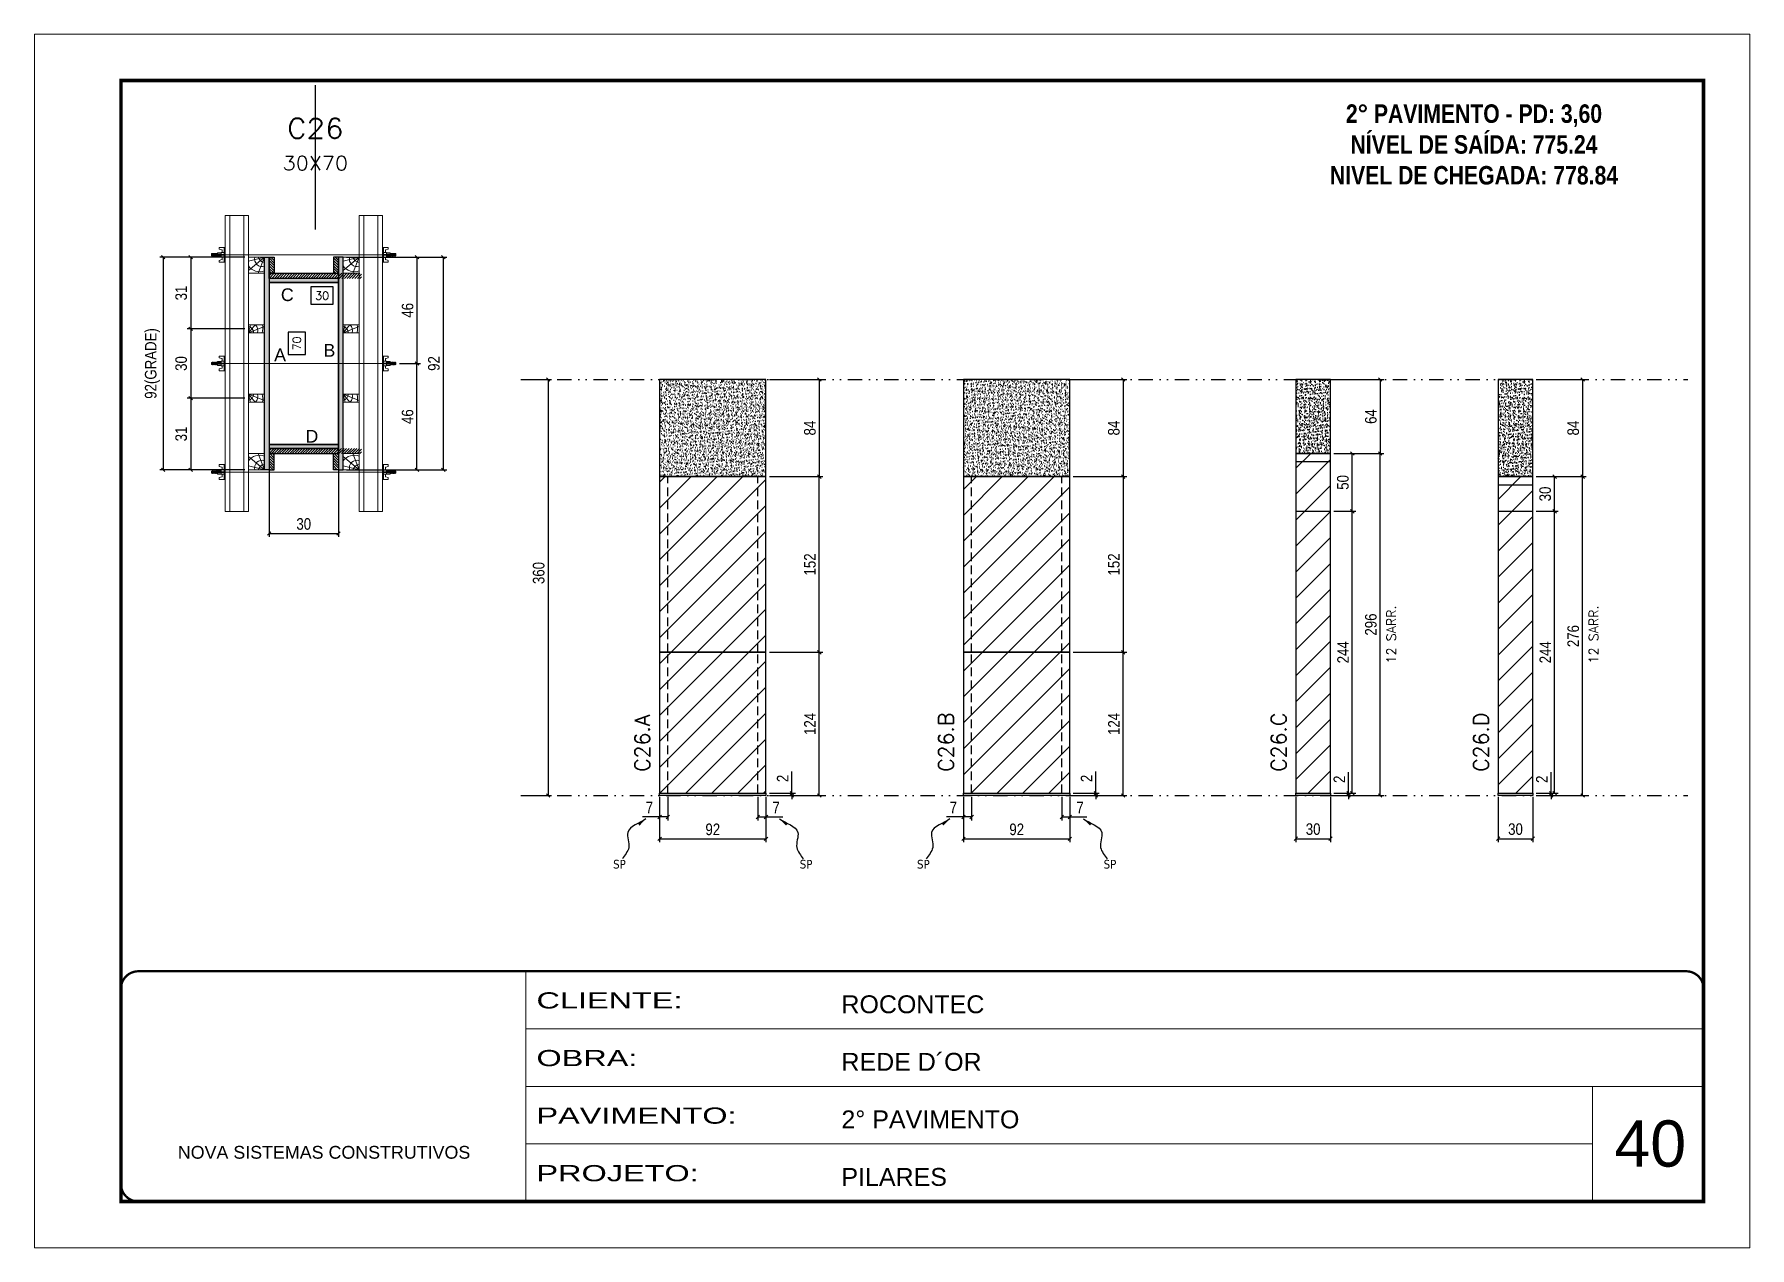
# Model space of a CAD drawing. Extents: x 2949 to 9203, y -16089 to 12527.
# Drawn here: x 7704 to 9189, y 1140 to 2190 of the extents above; entities that cross this region are included whole.
import ezdxf
from ezdxf.enums import TextEntityAlignment as Align

# ---------------------------------------------------------------- set-up
doc = ezdxf.new("R2010")
doc.units = 0
for name, pattern in [('CONTINUO', [0]), ('DASHED', [0.75, 0.5, -0.25]), ('DIVIDE2', [0.625, 0.25, -0.125, 0, -0.125, 0, -0.125]), ('HIDDEN', [0.375, 0.25, -0.125])]:
    doc.linetypes.add(name, pattern=pattern)
for name, color, linetype, lineweight in [('CARIMBO', 255, 'Continuous', 9), ('Folhas', 255, 'Continuous', 9), ('Hachura', 251, 'Continuous', 9), ('Madeira', 126, 'Continuous', 18), ('Perfil Metálico', 224, 'Continuous', 18), ('SARRAFO DE PRESSAO', 251, 'DASHED', 9), ('Texto Seção', 7, 'Continuous', 15)]:
    doc.layers.add(name, color=color, linetype=linetype, lineweight=lineweight)
for name, color, linetype in [('CHAPA', 1, 'Continuous'), ('COTA', 241, 'Continuous'), ('cotas', 4, 'Continuous'), ('MEIO_PONT', 93, 'Continuous'), ('NOMENCLATURA', 7, 'Continuous'), ('Nível', 160, 'Continuous'), ('Painéis', 200, 'Continuous'), ('SARR_2.2x7', 40, 'Continuous'), ('SARRAFO', 251, 'Continuous'), ('Sarrafo de Pressão', 42, 'HIDDEN'), ('texto', 7, 'Continuous'), ('Texto de Titulo', 7, 'Continuous'), ('Texto Qtd Sarr', 242, 'Continuous'), ('TEXTO_GERAL', 7, 'Continuous')]:
    doc.layers.add(name, color=color, linetype=linetype)
doc.styles.add('ARIAL', font='arial.ttf')
doc.styles.add('COTA TECNICA', font='techl___.ttf', dxfattribs={"height": 10})
doc.styles.add('COTA TECNICA 2X', font='techl___.ttf', dxfattribs={"height": 10})
doc.styles.add('COTA TECNICA-50', font='techl___.ttf', dxfattribs={"height": 10})
doc.styles.add('REGUA-120', font='ROMANS.shx', dxfattribs={"height": 15})
doc.styles.add('ROMANC', font='techb___.ttf', dxfattribs={"height": 2.5})
doc.styles.add('ROMANS', font='romans.shx')
doc.styles.get("Standard").update_dxf_attribs({"font": 'arial.ttf'})
doc.styles.add('Tecnologia', font='')
doc.styles.get('Tecnologia').set_extended_font_data('Forgotten Futurist')
doc.dimstyles.new('COTA PAINEL-50', dxfattribs={"dimtxt": 10, "dimasz": 3, "dimexe": 3, "dimexo": 3, "dimgap": 3, "dimtad": 1, "dimdec": 1, "dimzin": 12, "dimdsep": 46, "dimtxsty": 'COTA TECNICA-50', "dimblk1": 'OBLIQUE', "dimblk2": 'OBLIQUE', "dimsah": 1, "dimcen": 0.9, "dimclrd": 4, "dimclre": 4, "dimclrt": 240, "dimadec": 1, "dimazin": 3, "dimtfac": 1, "dimtdec": 1, "dimtmove": 0, "dimatfit": 3, "dimfxl": 1, "dimtolj": 1, "dimtzin": 12, "dimarcsym": 0})
doc.dimstyles.new('PAINEL', dxfattribs={"dimtxt": 10, "dimasz": 3, "dimexe": 3, "dimexo": 3, "dimgap": 3, "dimtad": 1, "dimdec": 1, "dimzin": 12, "dimdsep": 46, "dimtxsty": 'COTA TECNICA', "dimblk1": 'OBLIQUE', "dimblk2": 'OBLIQUE', "dimsah": 1, "dimcen": 0.9, "dimclrd": 4, "dimclre": 4, "dimclrt": 240, "dimadec": 1, "dimazin": 3, "dimtfac": 1, "dimtdec": 1, "dimtmove": 0, "dimatfit": 3, "dimfxl": 1, "dimtolj": 1, "dimtzin": 12, "dimarcsym": 0})
doc.dimstyles.new('SECAO PILAR', dxfattribs={"dimtxt": 10, "dimasz": 3, "dimexe": 3, "dimexo": 3, "dimgap": 3, "dimtad": 1, "dimdec": 1, "dimlfac": 0.5, "dimzin": 12, "dimdsep": 46, "dimtxsty": 'COTA TECNICA 2X', "dimblk1": 'OBLIQUE', "dimblk2": 'OBLIQUE', "dimsah": 1, "dimcen": 0.9, "dimclrd": 256, "dimclre": 256, "dimclrt": 256, "dimadec": 1, "dimazin": 3, "dimtfac": 1, "dimtdec": 1, "dimtmove": 0, "dimatfit": 3, "dimfxl": 1, "dimtolj": 1, "dimtzin": 12, "dimarcsym": 0})
doc.dimstyles.new('SECÇÃO 2', dxfattribs={"dimtxt": 7, "dimasz": 6, "dimexe": 0.18, "dimexo": 2, "dimgap": -4, "dimtad": 3, "dimdec": 1, "dimlfac": 0.5, "dimzin": 12, "dimdsep": 46, "dimtxsty": 'ROMANS', "dimblk": 'ARCHTICK', "dimcen": 0.09, "dimse1": 1, "dimse2": 1, "dimsd1": 1, "dimsd2": 1, "dimclrd": 180, "dimclre": 5, "dimclrt": 1, "dimadec": 0, "dimazin": 3, "dimtfac": 1, "dimtdec": 1, "dimtofl": 0, "dimtmove": 0, "dimatfit": 3, "dimldrblk": 'ARCHTICK', "dimfxl": 1, "dimtolj": 1, "dimtzin": 0, "dimarcsym": 0})
doc.dimstyles.get("Standard").update_dxf_attribs({"dimtxt": 0.18, "dimasz": 0.18, "dimexe": 0.18, "dimexo": 0.0625, "dimgap": 0.09, "dimtad": 0, "dimtih": 1, "dimtoh": 1, "dimdec": 4, "dimzin": 0, "dimdsep": 46, "dimtxsty": 'Standard', "dimcen": 0.09, "dimadec": 0, "dimazin": 0, "dimtfac": 1, "dimtdec": 4, "dimtofl": 0, "dimtmove": 0, "dimatfit": 3, "dimfxl": 1, "dimtolj": 1, "dimtzin": 0, "dimarcsym": 0})
pattern_1 = [(50, (-121330.4665, -23859.0456), (5.46554007, -0.47817257), [0.5715, -6.2865]), (355, (-121330.4665, -23859.0456), (-1.05730264, 5.73170536), [0.4572, -5.02921753]), (100.4514447, (-121330.011, -23859.0855), (4.40823741, 5.25353256), [0.48570026, -5.34270734]), (46.1842, (-121330.4665, -23857.5216), (8.13237123, -1.26126984), [0.85725, -9.42975]), (96.6355576, (-121329.789, -23857.627), (7.122124, 7.42278374), [0.7285507, -8.01406824]), (351.184151, (-121330.4665, -23857.522), (7.122124, 7.42278374), [0.685799, -7.54379196]), (21, (-121329.7045, -23857.9026), (4.54843174, -3.06795595), [0.5715, -6.2865]), (326, (-121329.7045, -23857.9026), (1.85406085, 5.52563898), [0.4572, -5.0292]), (71.451445, (-121329.3255, -23858.1583), (6.40249258, 2.45768307), [0.48570026, -5.34269813]), (37.5, (-121330.4665, -23859.0456), (0.092658098, 2.536651166), [0, -4.96824, 0, -5.1054, 0, -5.04825]), (7.5, (-121330.4665, -23859.0456), (2.004589875, 3.005417245), [0, -2.91084, 0, -4.85394, 0, -1.92405]), (327.5, (-121332.1658, -23859.0456), (4.067717855, -0.17186232), [0, -1.905, 0, -5.9436, 0, -7.8867]), (317.5, (-121332.9278, -23859.0456), (4.44387544, 0.76279473), [0, -2.4765, 0, -3.94716, 0, -5.6007])]

msp = doc.modelspace()

# ---------------------------------------------------------------- texts
at = {"layer": 'CARIMBO', "style": 'ARIAL'}
msp.add_text('40', height=40, dxfattribs=at).set_placement((9071.89, 1209.7))
at = {"layer": 'NOMENCLATURA', "color": 2, "insert": (8950.36, 2155.62), "char_height": 16, "attachment_point": 2, "style": 'ROMANC'}
msp.add_mtext_dynamic_manual_height_columns('\\P2° PAVIMENTO - PD: 3,60\\PNÍVEL DE SAÍDA: 775.24\\PNIVEL DE CHEGADA: 778.84', width=300.2766, gutter_width=1, heights=[0], dxfattribs=at)
at = {"layer": 'texto', "color": 0, "char_height": 7.5, "attachment_point": 5}
for insert in [(8210.59, 1471.35), (8372.14, 1471.35), (8473.68, 1471.35), (8635.24, 1471.35)]:
    msp.add_mtext('{\\fTahoma|b0|i0|c0|p34;\\C4;SP}', dxfattribs=dict(at, insert=insert))
at = {"layer": 'Texto Seção', "linetype": 'Continuous', "style": 'ROMANS'}
for p in [(8882.72, 1645.19), (9057.89, 1645.19)]:
    msp.add_text('12 SARR.', height=8, rotation=90, dxfattribs=at).set_placement(p)
at = {"layer": 'Texto Seção', "char_height": 13, "width": 285.3299, "attachment_point": 7, "rotation": 90, "style": 'REGUA-120'}
for s, insert in [('C26.A', (8236.82, 1551.31)), ('C26.B', (8499.79, 1551.31)), ('C26.C', (8787.8, 1551.31)), ('C26.D', (8962.98, 1551.31))]:
    msp.add_mtext(s, dxfattribs=dict(at, insert=insert))
at = {"layer": 'TEXTO_GERAL', "style": 'ARIAL'}
for s, p in [('C', (7923.03, 1964.24)), ('A', (7916.79, 1912.18)), ('B', (7959.5, 1916.1)), ('D', (7944.33, 1841.74))]:
    msp.add_text(s, height=11, dxfattribs=at).set_placement(p, align=Align.MIDDLE_CENTER)

# ---------------------------------------------------------------- blocks, each defined once
blk = doc.blocks.new('9999999999')
at = {"color": 30, "linetype": 'CONTINUO'}
for p, q in [((98564.6, 34230.2), (98564.6, 34429.4)), ((98564.6, 34379.6), (99584, 34379.6)), ((98564.6, 34329.8), (99488, 34329.8)), ((99584, 34329.8), (99488, 34329.8)), ((99488, 34329.8), (99488, 34230.2)), ((98564.6, 34280), (99488, 34280))]:
    blk.add_line(p, q, dxfattribs=at)
at = {"color": 30, "linetype": 'CONTINUO', "const_width": 2}
blk.add_lwpolyline([(99584, 34230.2), (99584, 34414.4, 0.414214), (99569, 34429.4), (98229, 34429.4, 0.414214), (98214, 34414.4), (98214, 34245.2, 0.414214), (98229, 34230.2), (99584, 34230.2)], format="xyb", dxfattribs=at)
at = {"layer": 'Folhas'}
blk.add_lwpolyline([(98139, 34190.2), (99624, 34190.2), (99624, 35240.2), (98139, 35240.2)], close=True, dxfattribs=at)
at = {"layer": 'Folhas', "color": 30, "const_width": 3}
blk.add_lwpolyline([(98214, 34230.2), (99584, 34230.2), (99584, 35200.2), (98214, 35200.2)], close=True, dxfattribs=at)
at = {"color": 7, "linetype": 'Continuous', "ltscale": 5, "style": 'ARIAL'}
for s, height, p in [('ROCONTEC', 15.48, (98837.7, 34393.1)), ('REDE D´OR', 15.48, (98837.7, 34343.3)), ('2° PAVIMENTO', 15.483, (98837.7, 34293.5)), ('NOVA SISTEMAS CONSTRUTIVOS', 11.059, (98263.2, 34267.2)), ('PILARES', 15.48, (98837.7, 34243.7))]:
    blk.add_text(s, height=height, dxfattribs=at).set_placement(p)
at = {"layer": 'Folhas', "color": 7, "style": 'Tecnologia', "width": 1.5}
for s, p in [('CLIENTE:', (98573.7, 34397.2)), ('OBRA:', (98573.7, 34347.3)), ('PAVIMENTO:', (98573.7, 34297.5)), ('PROJETO:', (98573.7, 34247.7))]:
    blk.add_text(s, height=14, dxfattribs=at).set_placement(p)
blk = doc.blocks.new('*D1387')
at = {"layer": 'COTA', "color": 180, "lineweight": -2, "transparency": 16777216}
for p, q in [((7938.8, 1931.8), (7923.8, 1931.8)), ((7923.8, 1931.8), (7923.8, 1912.4)), ((7938.8, 1912.4), (7938.8, 1931.8)), ((7923.8, 1912.4), (7938.8, 1912.4))]:
    blk.add_line(p, q, dxfattribs=at)
at = {"layer": 'Defpoints', "color": 0, "transparency": 16777216}
for p in [(7907.3, 1974.7), (7907.3, 1834.7), (7942.8, 1834.7)]:
    blk.add_point(p, dxfattribs=at)
at = {"layer": 'COTA', "color": 1, "transparency": 16777216, "insert": (7931.3, 1922.1), "char_height": 7, "attachment_point": 5, "rotation": 90, "style": 'ROMANS'}
blk.add_mtext('\\A1;70', dxfattribs=at)
blk = doc.blocks.new('_ArchTick')
at = {"color": 0, "linetype": 'ByBlock', "const_width": 0.15}
blk.add_lwpolyline([(-0.5, -0.5), (0.5, 0.5)], dxfattribs=at)
blk = doc.blocks.new('_Oblique')
at = {"color": 0, "linetype": 'ByBlock', "lineweight": -2}
blk.add_line((-0.5, -0.5), (0.5, 0.5), dxfattribs=at)
blk = doc.blocks.new('*D1388')
at = {"layer": 'COTA', "lineweight": -2, "transparency": 16777216}
for p, q in [((7974.3, 1996.7), (8061.1, 1996.7)), ((8058.1, 1996.7), (8058.1, 1812.7)), ((7974.3, 1812.7), (8061.1, 1812.7))]:
    blk.add_line(p, q, dxfattribs=at)
at = {"layer": 'Defpoints', "color": 0, "transparency": 16777216}
for p in [(7971.3, 1996.7), (7971.3, 1812.7), (8058.1, 1812.7)]:
    blk.add_point(p, dxfattribs=at)
at = {"layer": 'COTA', "lineweight": -2, "transparency": 16777216, "xscale": 3, "yscale": 3, "zscale": 3}
for p, rotation in [((8058.1, 1996.7), 90), ((8058.1, 1812.7), 270)]:
    blk.add_blockref('_Oblique', p, dxfattribs=dict(at, rotation=rotation))
at = {"layer": 'COTA', "transparency": 16777216, "insert": (8050, 1904.7), "char_height": 10, "attachment_point": 5, "rotation": 90, "style": 'COTA TECNICA 2X'}
blk.add_mtext('\\A1;92', dxfattribs=at)
blk = doc.blocks.new('*D1389')
at = {"layer": 'COTA', "lineweight": -2, "transparency": 16777216}
for p, q in [((8008.3, 1996.7), (8038.3, 1996.7)), ((8035.3, 1996.7), (8035.3, 1904.7)), ((8020.1, 1904.7), (8038.3, 1904.7))]:
    blk.add_line(p, q, dxfattribs=at)
at = {"layer": 'Defpoints', "color": 0, "transparency": 16777216}
for p in [(8005.3, 1996.7), (8017.1, 1904.7), (8035.3, 1904.7)]:
    blk.add_point(p, dxfattribs=at)
at = {"layer": 'COTA', "lineweight": -2, "transparency": 16777216, "xscale": 3, "yscale": 3, "zscale": 3}
for p, rotation in [((8035.3, 1996.7), 90), ((8035.3, 1904.7), 270)]:
    blk.add_blockref('_Oblique', p, dxfattribs=dict(at, rotation=rotation))
at = {"layer": 'COTA', "transparency": 16777216, "insert": (8027.2, 1950.7), "char_height": 10, "attachment_point": 5, "rotation": 90, "style": 'COTA TECNICA 2X'}
blk.add_mtext('\\A1;46', dxfattribs=at)
blk = doc.blocks.new('*D1390')
at = {"layer": 'COTA', "lineweight": -2, "transparency": 16777216}
for p, q in [((8020.1, 1904.7), (8038.3, 1904.7)), ((8035.3, 1812.7), (8035.3, 1904.7)), ((8008.3, 1812.7), (8038.3, 1812.7))]:
    blk.add_line(p, q, dxfattribs=at)
at = {"layer": 'Defpoints', "color": 0, "transparency": 16777216}
for p in [(8017.1, 1904.7), (8035.3, 1904.7), (8005.3, 1812.7)]:
    blk.add_point(p, dxfattribs=at)
at = {"layer": 'COTA', "lineweight": -2, "transparency": 16777216, "xscale": 3, "yscale": 3, "zscale": 3}
for p, rotation in [((8035.3, 1904.7), 90), ((8035.3, 1812.7), 270)]:
    blk.add_blockref('_Oblique', p, dxfattribs=dict(at, rotation=rotation))
at = {"layer": 'COTA', "transparency": 16777216, "insert": (8027.2, 1858.7), "char_height": 10, "attachment_point": 5, "rotation": 90, "style": 'COTA TECNICA 2X'}
blk.add_mtext('\\A1;46', dxfattribs=at)
blk = doc.blocks.new('*D1391')
at = {"layer": 'COTA', "color": 180, "lineweight": -2, "transparency": 16777216}
for p, q in [((7962.8, 1970.9), (7943.5, 1970.9)), ((7943.5, 1970.9), (7943.5, 1955.9)), ((7962.8, 1955.9), (7962.8, 1970.9)), ((7943.5, 1955.9), (7962.8, 1955.9))]:
    blk.add_line(p, q, dxfattribs=at)
at = {"layer": 'Defpoints', "color": 0, "transparency": 16777216}
for p in [(7907.3, 1974.7), (7967.3, 1974.7), (7967.3, 1951.9)]:
    blk.add_point(p, dxfattribs=at)
at = {"layer": 'COTA', "color": 1, "transparency": 16777216, "insert": (7953.2, 1963.4), "char_height": 7, "attachment_point": 5, "style": 'ROMANS'}
blk.add_mtext('\\A1;30', dxfattribs=at)
blk = doc.blocks.new('titulo1')
at = {"layer": 'Defpoints', "color": 252, "linetype": 'HIDDEN', "ltscale": 2}
blk.add_line((0, 0), (0, 125), dxfattribs=at)
at = {"layer": 'Defpoints', "style": 'ROMANS', "oblique": 15}
blk.add_attdef('FOLHA', text='', height=10, dxfattribs=at).set_placement((0, 15.6), align=Align.MIDDLE_CENTER)
at = {"layer": 'Texto Qtd Sarr', "color": 3, "style": 'ROMANS', "oblique": 15}
for tag, height, p in [('TITULO', 17, (0, 71.4)), ('SEÇÃO', 12, (0, 41.5))]:
    blk.add_attdef(tag, text='', height=height, dxfattribs=at).set_placement(p, align=Align.MIDDLE_CENTER)
blk = doc.blocks.new('PONTALETE')
at = {"layer": 'Madeira'}
for q in [(2.71, 7), (7, 5.76), (7, 1.74)]:
    blk.add_line((0, 0), q, dxfattribs=at)
blk.add_lwpolyline([(0, 0), (7, 0), (7, 7), (0, 7)], close=True, dxfattribs=at)
for centre, radius, start, end in [((2.04, 0.06), 6.23, 37.28179, 109.09128), ((1.09, 0.9), 3.19, 343.60304, 109.98471), ((-0.21, -0.78), 3.09, 14.63219, 86.0383)]:
    blk.add_arc(centre, radius, start, end, dxfattribs=at)
blk = doc.blocks.new('*D1392')
at = {"layer": 'COTA', "lineweight": -2, "transparency": 16777216}
for p, q in [((7886.3, 1996.7), (7812.6, 1996.7)), ((7815.6, 1996.7), (7815.6, 1812.7)), ((7886.3, 1812.7), (7812.6, 1812.7))]:
    blk.add_line(p, q, dxfattribs=at)
at = {"layer": 'Defpoints', "color": 0, "transparency": 16777216}
for p in [(7889.3, 1996.7), (7815.6, 1812.7), (7889.3, 1812.7)]:
    blk.add_point(p, dxfattribs=at)
at = {"layer": 'COTA', "lineweight": -2, "transparency": 16777216, "xscale": 3, "yscale": 3, "zscale": 3}
for p, rotation in [((7815.6, 1996.7), 90), ((7815.6, 1812.7), 270)]:
    blk.add_blockref('_Oblique', p, dxfattribs=dict(at, rotation=rotation))
at = {"layer": 'COTA', "transparency": 16777216, "insert": (7806.3, 1904.7), "char_height": 10, "attachment_point": 5, "rotation": 90, "style": 'COTA TECNICA 2X'}
blk.add_mtext('\\A1;92(GRADE)', dxfattribs=at)
blk = doc.blocks.new('MEIO PONTALETE')
at = {"layer": 'Madeira'}
for q in [(2.71, 7), (3.5, 2.88), (3.5, 0.87)]:
    blk.add_line((0, 0), q, dxfattribs=at)
blk.add_lwpolyline([(0, 0), (3.5, 0), (3.5, 7), (0, 7)], close=True, dxfattribs=at)
for centre, radius, start, end in [((2.04, 0.06), 6.23, 76.44987, 109.09128), ((1.09, 0.9), 3.19, 40.90626, 109.98471), ((-0.21, -0.78), 3.09, 14.63219, 86.0383)]:
    blk.add_arc(centre, radius, start, end, dxfattribs=at)
blk = doc.blocks.new('*D1393')
at = {"layer": 'COTA', "lineweight": -2, "transparency": 16777216}
for p, q in [((7886.3, 1874.7), (7836.4, 1874.7)), ((7839.4, 1874.7), (7839.4, 1812.7)), ((7886.3, 1812.7), (7836.4, 1812.7))]:
    blk.add_line(p, q, dxfattribs=at)
at = {"layer": 'Defpoints', "color": 0, "transparency": 16777216}
for p in [(7889.3, 1874.7), (7839.4, 1812.7), (7889.3, 1812.7)]:
    blk.add_point(p, dxfattribs=at)
at = {"layer": 'COTA', "lineweight": -2, "transparency": 16777216, "xscale": 3, "yscale": 3, "zscale": 3}
for p, rotation in [((7839.4, 1874.7), 90), ((7839.4, 1812.7), 270)]:
    blk.add_blockref('_Oblique', p, dxfattribs=dict(at, rotation=rotation))
at = {"layer": 'COTA', "transparency": 16777216, "insert": (7831.2, 1843.7), "char_height": 10, "attachment_point": 5, "rotation": 90, "style": 'COTA TECNICA 2X'}
blk.add_mtext('\\A1;31', dxfattribs=at)
blk = doc.blocks.new('C')
at = {"layer": 'Hachura', "color": 0}
for p, q in [((0, 3.22), (0, -3.22)), ((0.45, 3.22), (0, 3.22)), ((0.46, 3.16), (0, 3.16)), ((0.46, 3.05), (0, 3.05)), ((0.46, 2.88), (0, 2.88)), ((0, 2.75), (0, -1.16)), ((0.46, 2.65), (0, 2.65)), ((0.46, 2.23), (0, 2.23)), ((0.46, 1.51), (0, 1.51)), ((0.39, 0.49), (0.17, 0.49)), ((0.45, -3.23), (0.45, 3.22)), ((0.45, 3.22), (2.58, 3.22)), ((1.74, 0.97), (0.45, 0.97)), ((1.45, 0.1), (0.45, 0.1)), ((1.35, 1.94), (1.35, 0.96)), ((2.58, 2.39), (1.47, 2.09)), ((1.74, -0.97), (1.74, 0.97)), ((1.74, 0.97), (1.74, 0.84)), ((1.74, 0.97), (1.74, 0.84)), ((1.74, 0.84), (3.35, 0.84)), ((3.35, 0.45), (1.74, 0.45)), ((2.58, 3.22), (2.58, 2.39)), ((3.32, 0.84), (3.32, -0.84)), ((3.35, 0.84), (3.35, -0.84)), ((3.68, 0.45), (3.35, 0.45)), ((3.84, -0.52), (3.35, 0.45)), ((3.35, 0.06), (3.67, -0.57)), ((3.68, 0.45), (4.16, -0.52)), ((3.72, 0.5), (4.25, -0.57)), ((4.37, -0.55), (3.83, 0.53)), ((4.15, 0.45), (3.93, 0.45)), ((4.42, -0.52), (3.93, 0.45)), ((4.15, 0.45), (4.26, 0.45)), ((4.26, 0.45), (4.74, -0.52)), ((4.3, 0.5), (4.83, -0.57)), ((4.95, -0.55), (4.41, 0.53)), ((4.51, 0.45), (4.84, 0.45)), ((5, -0.52), (4.51, 0.45)), ((4.84, 0.45), (5.32, -0.52)), ((4.88, 0.5), (5.41, -0.57)), ((5.53, -0.55), (4.99, 0.53)), ((5.58, -0.52), (5.09, 0.45)), ((5.42, 0.45), (5.09, 0.45)), ((5.58, -0.52), (5.09, 0.45)), ((5.42, 0.45), (5.74, -0.19)), ((5.46, 0.5), (5.74, -0.07)), ((5.74, 0.19), (5.57, 0.53)), ((5.74, 0.32), (5.68, 0.45)), ((5.68, 0.45), (5.74, 0.45)), ((5.74, 0.45), (5.9, 0.29)), ((5.74, 0.45), (5.74, -0.52)), ((5.9, -0.36), (5.9, 0.29)), ((0.45, 0), (0, 0)), ((0.46, -1.52), (0, -1.52)), ((0.46, -2.23), (0, -2.23)), ((0.46, -2.65), (0, -2.65)), ((0.46, -2.88), (0, -2.88)), ((0.46, -3.05), (0, -3.05)), ((0.46, -3.16), (0, -3.16)), ((0, -3.22), (2.57, -3.22)), ((0.08, -0.48), (0.29, -0.48)), ((0.29, -0.48), (0.4, -0.48)), ((0.45, 0), (0.45, -0.97)), ((0.45, -0.16), (1.45, -0.16)), ((0.45, -0.65), (0.45, -0.32)), ((0.45, -3.23), (0.45, -0.65)), ((0.45, -0.97), (1.74, -0.97)), ((1.35, -1.94), (1.35, -0.97)), ((2.58, -2.39), (1.47, -2.1)), ((3.35, -0.32), (1.74, -0.32)), ((3.35, -0.84), (1.74, -0.84)), ((2.58, -3.23), (2.58, -2.39)), ((3.35, -0.07), (3.58, -0.52)), ((3.35, -0.52), (3.58, -0.52)), ((3.84, -0.52), (4.16, -0.52)), ((4.42, -0.52), (4.74, -0.52)), ((4.63, -0.52), (4.74, -0.52)), ((5, -0.52), (5.32, -0.52)), ((5.58, -0.52), (5.74, -0.52)), ((5.74, -0.52), (5.9, -0.36)), ((5.74, -0.52), (5.74, -0.52))]:
    blk.add_line(p, q, dxfattribs=at)
for centre, radius, start, end in [((1.52, 1.94), 0.161, 104.74356, 180), ((1.44, -0.03), 0.129, 272.69497, 87.30503), ((3.81, 0.39), 0.143, 25.56881, 154.43119), ((4.39, 0.39), 0.143, 25.56881, 154.43119), ((4.97, 0.39), 0.143, 25.56881, 154.43119), ((5.55, 0.39), 0.143, 25.56881, 154.43119), ((0.17, -0.37), 0.174, 221.74404, 317.85924), ((1.52, -1.94), 0.161, 180, 255.25644), ((3.71, -0.4), 0.174, 222.14076, 318.25596), ((4.29, -0.4), 0.174, 222.14076, 318.25596), ((4.87, -0.4), 0.174, 222.14076, 318.25596), ((5.45, -0.4), 0.174, 222.14076, 318.25596), ((5.61, -0.4), 0.174, 317.85924, 318.25596)]:
    blk.add_arc(centre, radius, start, end, dxfattribs=at)
blk = doc.blocks.new('*D1394')
at = {"layer": 'COTA', "lineweight": -2, "transparency": 16777216}
for p, q in [((7886.3, 1996.7), (7836.4, 1996.7)), ((7839.4, 1996.7), (7839.4, 1934.7)), ((7886.3, 1934.7), (7836.4, 1934.7))]:
    blk.add_line(p, q, dxfattribs=at)
at = {"layer": 'Defpoints', "color": 0, "transparency": 16777216}
for p in [(7889.3, 1996.7), (7839.4, 1934.7), (7889.3, 1934.7)]:
    blk.add_point(p, dxfattribs=at)
at = {"layer": 'COTA', "lineweight": -2, "transparency": 16777216, "xscale": 3, "yscale": 3, "zscale": 3}
for p, rotation in [((7839.4, 1996.7), 90), ((7839.4, 1934.7), 270)]:
    blk.add_blockref('_Oblique', p, dxfattribs=dict(at, rotation=rotation))
at = {"layer": 'COTA', "transparency": 16777216, "insert": (7831.2, 1965.7), "char_height": 10, "attachment_point": 5, "rotation": 90, "style": 'COTA TECNICA 2X'}
blk.add_mtext('\\A1;31', dxfattribs=at)
blk = doc.blocks.new('*D1395')
at = {"layer": 'COTA', "lineweight": -2, "transparency": 16777216}
for p, q in [((7886.3, 1934.7), (7836.4, 1934.7)), ((7839.4, 1934.7), (7839.4, 1874.7)), ((7886.3, 1874.7), (7836.4, 1874.7))]:
    blk.add_line(p, q, dxfattribs=at)
at = {"layer": 'Defpoints', "color": 0, "transparency": 16777216}
for p in [(7889.3, 1934.7), (7839.4, 1874.7), (7889.3, 1874.7)]:
    blk.add_point(p, dxfattribs=at)
at = {"layer": 'COTA', "lineweight": -2, "transparency": 16777216, "xscale": 3, "yscale": 3, "zscale": 3}
for p, rotation in [((7839.4, 1934.7), 90), ((7839.4, 1874.7), 270)]:
    blk.add_blockref('_Oblique', p, dxfattribs=dict(at, rotation=rotation))
at = {"layer": 'COTA', "transparency": 16777216, "insert": (7831.2, 1904.7), "char_height": 10, "attachment_point": 5, "rotation": 90, "style": 'COTA TECNICA 2X'}
blk.add_mtext('\\A1;30', dxfattribs=at)
blk = doc.blocks.new('*D1416')
at = {"layer": 'cotas', "color": 4, "linetype": 'ByBlock', "lineweight": -2, "transparency": 16777216}
for p, q in [((8128.2, 1890.8), (8151.9, 1890.8)), ((8148.9, 1890.8), (8148.9, 1530.8)), ((8128.2, 1530.8), (8151.9, 1530.8))]:
    blk.add_line(p, q, dxfattribs=at)
at = {"layer": 'Defpoints', "color": 0, "linetype": 'ByBlock', "transparency": 16777216}
for p in [(8125.2, 1890.8), (8125.2, 1530.8), (8148.9, 1530.8)]:
    blk.add_point(p, dxfattribs=at)
at = {"layer": 'cotas', "color": 4, "linetype": 'ByBlock', "lineweight": -2, "transparency": 16777216, "xscale": 3, "yscale": 3, "zscale": 3}
for p, rotation in [((8148.9, 1890.8), 90), ((8148.9, 1530.8), 270)]:
    blk.add_blockref('_Oblique', p, dxfattribs=dict(at, rotation=rotation))
at = {"layer": 'cotas', "color": 240, "linetype": 'ByBlock', "transparency": 16777216, "insert": (8140.7, 1723.4), "char_height": 10, "attachment_point": 5, "rotation": 90, "style": 'COTA TECNICA'}
blk.add_mtext('\\A1;360', dxfattribs=at)
blk = doc.blocks.new('*D1396')
at = {"layer": 'COTA', "color": 4, "lineweight": -2, "transparency": 16777216}
for p, q in [((8245.4, 1529.8), (8245.4, 1490.4)), ((8337.4, 1529.8), (8337.4, 1490.4)), ((8245.4, 1493.4), (8337.4, 1493.4))]:
    blk.add_line(p, q, dxfattribs=at)
at = {"layer": 'Defpoints', "color": 0, "transparency": 16777216}
for p in [(8245.4, 1532.8), (8337.4, 1532.8), (8337.4, 1493.4)]:
    blk.add_point(p, dxfattribs=at)
at = {"layer": 'COTA', "color": 4, "lineweight": -2, "transparency": 16777216, "xscale": 3, "yscale": 3, "zscale": 3, "rotation": 180}
blk.add_blockref('_Oblique', (8245.4, 1493.4), dxfattribs=at)
at = {"layer": 'COTA', "color": 4, "lineweight": -2, "transparency": 16777216, "xscale": 3, "yscale": 3, "zscale": 3}
blk.add_blockref('_Oblique', (8337.4, 1493.4), dxfattribs=at)
at = {"layer": 'COTA', "color": 240, "transparency": 16777216, "insert": (8291.4, 1501.5), "char_height": 10, "attachment_point": 5, "style": 'COTA TECNICA'}
blk.add_mtext('\\A1;92', dxfattribs=at)
blk = doc.blocks.new('*D1397')
at = {"layer": 'COTA', "color": 4, "lineweight": -2, "transparency": 16777216}
for p, q in [((8340.4, 1654.8), (8386.6, 1654.8)), ((8383.6, 1530.8), (8383.6, 1654.8)), ((8340.4, 1530.8), (8386.6, 1530.8))]:
    blk.add_line(p, q, dxfattribs=at)
at = {"layer": 'Defpoints', "color": 0, "transparency": 16777216}
for p in [(8337.4, 1654.8), (8383.6, 1654.8), (8337.4, 1530.8)]:
    blk.add_point(p, dxfattribs=at)
at = {"layer": 'COTA', "color": 4, "lineweight": -2, "transparency": 16777216, "xscale": 3, "yscale": 3, "zscale": 3}
for p, rotation in [((8383.6, 1654.8), 90), ((8383.6, 1530.8), 270)]:
    blk.add_blockref('_Oblique', p, dxfattribs=dict(at, rotation=rotation))
at = {"layer": 'COTA', "color": 240, "transparency": 16777216, "insert": (8375.5, 1592.8), "char_height": 10, "attachment_point": 5, "rotation": 90, "style": 'COTA TECNICA-50'}
blk.add_mtext('\\A1;124', dxfattribs=at)
blk = doc.blocks.new('*D1398')
at = {"layer": 'COTA', "color": 4, "lineweight": -2, "transparency": 16777216}
for p, q in [((8359.9, 1532.8), (8359.9, 1551.6)), ((8340.4, 1532.8), (8362.9, 1532.8)), ((8340.4, 1530.8), (8362.9, 1530.8)), ((8359.9, 1530.8), (8359.9, 1532.8)), ((8359.9, 1530.8), (8359.9, 1527.8))]:
    blk.add_line(p, q, dxfattribs=at)
at = {"layer": 'Defpoints', "color": 0, "transparency": 16777216}
for p in [(8337.4, 1532.8), (8337.4, 1530.8), (8359.9, 1530.8)]:
    blk.add_point(p, dxfattribs=at)
at = {"layer": 'COTA', "color": 4, "lineweight": -2, "transparency": 16777216, "xscale": 3, "yscale": 3, "zscale": 3}
for p, rotation in [((8359.9, 1532.8), 270), ((8359.9, 1530.8), 90)]:
    blk.add_blockref('_Oblique', p, dxfattribs=dict(at, rotation=rotation))
at = {"layer": 'COTA', "color": 240, "transparency": 16777216, "insert": (8351.9, 1545.6), "char_height": 10, "attachment_point": 5, "rotation": 90, "style": 'COTA TECNICA-50'}
blk.add_mtext('\\A1;2', dxfattribs=at)
blk = doc.blocks.new('*D1399')
at = {"layer": 'COTA', "color": 4, "linetype": 'ByBlock', "lineweight": -2, "transparency": 16777216}
for p, q in [((8340.4, 1806.8), (8386.6, 1806.8)), ((8383.6, 1654.8), (8383.6, 1806.8)), ((8340.4, 1654.8), (8386.6, 1654.8))]:
    blk.add_line(p, q, dxfattribs=at)
at = {"layer": 'Defpoints', "color": 0, "linetype": 'ByBlock', "transparency": 16777216}
for p in [(8337.4, 1806.8), (8383.6, 1806.8), (8337.4, 1654.8)]:
    blk.add_point(p, dxfattribs=at)
at = {"layer": 'COTA', "color": 4, "linetype": 'ByBlock', "lineweight": -2, "transparency": 16777216, "xscale": 3, "yscale": 3, "zscale": 3}
for p, rotation in [((8383.6, 1806.8), 90), ((8383.6, 1654.8), 270)]:
    blk.add_blockref('_Oblique', p, dxfattribs=dict(at, rotation=rotation))
at = {"layer": 'COTA', "color": 240, "linetype": 'ByBlock', "transparency": 16777216, "insert": (8375.5, 1730.8), "char_height": 10, "attachment_point": 5, "rotation": 90, "style": 'COTA TECNICA'}
blk.add_mtext('\\A1;152', dxfattribs=at)
blk = doc.blocks.new('*D1400')
at = {"layer": 'COTA', "color": 4, "linetype": 'ByBlock', "lineweight": -2, "transparency": 16777216}
for p, q in [((8340.4, 1890.8), (8386.6, 1890.8)), ((8383.6, 1890.8), (8383.6, 1806.8)), ((8340.4, 1806.8), (8386.6, 1806.8))]:
    blk.add_line(p, q, dxfattribs=at)
at = {"layer": 'Defpoints', "color": 0, "linetype": 'ByBlock', "transparency": 16777216}
for p in [(8337.4, 1890.8), (8337.4, 1806.8), (8383.6, 1806.8)]:
    blk.add_point(p, dxfattribs=at)
at = {"layer": 'COTA', "color": 4, "linetype": 'ByBlock', "lineweight": -2, "transparency": 16777216, "xscale": 3, "yscale": 3, "zscale": 3}
for p, rotation in [((8383.6, 1890.8), 90), ((8383.6, 1806.8), 270)]:
    blk.add_blockref('_Oblique', p, dxfattribs=dict(at, rotation=rotation))
at = {"layer": 'COTA', "color": 240, "linetype": 'ByBlock', "transparency": 16777216, "insert": (8375.5, 1848.8), "char_height": 10, "attachment_point": 5, "rotation": 90, "style": 'COTA TECNICA'}
blk.add_mtext('\\A1;84', dxfattribs=at)
blk = doc.blocks.new('*D1401')
at = {"layer": 'COTA', "color": 4, "lineweight": -2, "transparency": 16777216}
for p, q in [((8508.5, 1529.8), (8508.5, 1490.4)), ((8600.5, 1529.8), (8600.5, 1490.4)), ((8508.5, 1493.4), (8600.5, 1493.4))]:
    blk.add_line(p, q, dxfattribs=at)
at = {"layer": 'Defpoints', "color": 0, "transparency": 16777216}
for p in [(8508.5, 1532.8), (8600.5, 1532.8), (8600.5, 1493.4)]:
    blk.add_point(p, dxfattribs=at)
at = {"layer": 'COTA', "color": 4, "lineweight": -2, "transparency": 16777216, "xscale": 3, "yscale": 3, "zscale": 3, "rotation": 180}
blk.add_blockref('_Oblique', (8508.5, 1493.4), dxfattribs=at)
at = {"layer": 'COTA', "color": 4, "lineweight": -2, "transparency": 16777216, "xscale": 3, "yscale": 3, "zscale": 3}
blk.add_blockref('_Oblique', (8600.5, 1493.4), dxfattribs=at)
at = {"layer": 'COTA', "color": 240, "transparency": 16777216, "insert": (8554.5, 1501.5), "char_height": 10, "attachment_point": 5, "style": 'COTA TECNICA'}
blk.add_mtext('\\A1;92', dxfattribs=at)
blk = doc.blocks.new('*D1402')
at = {"layer": 'COTA', "color": 4, "lineweight": -2, "transparency": 16777216}
for p, q in [((8603.5, 1654.8), (8649.7, 1654.8)), ((8646.7, 1530.8), (8646.7, 1654.8)), ((8603.5, 1530.8), (8649.7, 1530.8))]:
    blk.add_line(p, q, dxfattribs=at)
at = {"layer": 'Defpoints', "color": 0, "transparency": 16777216}
for p in [(8600.5, 1654.8), (8646.7, 1654.8), (8600.5, 1530.8)]:
    blk.add_point(p, dxfattribs=at)
at = {"layer": 'COTA', "color": 4, "lineweight": -2, "transparency": 16777216, "xscale": 3, "yscale": 3, "zscale": 3}
for p, rotation in [((8646.7, 1654.8), 90), ((8646.7, 1530.8), 270)]:
    blk.add_blockref('_Oblique', p, dxfattribs=dict(at, rotation=rotation))
at = {"layer": 'COTA', "color": 240, "transparency": 16777216, "insert": (8638.6, 1592.8), "char_height": 10, "attachment_point": 5, "rotation": 90, "style": 'COTA TECNICA-50'}
blk.add_mtext('\\A1;124', dxfattribs=at)
blk = doc.blocks.new('*D1403')
at = {"layer": 'COTA', "color": 4, "lineweight": -2, "transparency": 16777216}
for p, q in [((8623, 1532.8), (8623, 1551.6)), ((8603.5, 1532.8), (8626, 1532.8)), ((8603.5, 1530.8), (8626, 1530.8)), ((8623, 1530.8), (8623, 1532.8)), ((8623, 1530.8), (8623, 1527.8))]:
    blk.add_line(p, q, dxfattribs=at)
at = {"layer": 'Defpoints', "color": 0, "transparency": 16777216}
for p in [(8600.5, 1532.8), (8600.5, 1530.8), (8623, 1530.8)]:
    blk.add_point(p, dxfattribs=at)
at = {"layer": 'COTA', "color": 4, "lineweight": -2, "transparency": 16777216, "xscale": 3, "yscale": 3, "zscale": 3}
for p, rotation in [((8623, 1532.8), 270), ((8623, 1530.8), 90)]:
    blk.add_blockref('_Oblique', p, dxfattribs=dict(at, rotation=rotation))
at = {"layer": 'COTA', "color": 240, "transparency": 16777216, "insert": (8615, 1545.6), "char_height": 10, "attachment_point": 5, "rotation": 90, "style": 'COTA TECNICA-50'}
blk.add_mtext('\\A1;2', dxfattribs=at)
blk = doc.blocks.new('*D1404')
at = {"layer": 'COTA', "color": 4, "linetype": 'ByBlock', "lineweight": -2, "transparency": 16777216}
for p, q in [((8603.5, 1890.8), (8649.7, 1890.8)), ((8646.7, 1890.8), (8646.7, 1806.8)), ((8603.5, 1806.8), (8649.7, 1806.8))]:
    blk.add_line(p, q, dxfattribs=at)
at = {"layer": 'Defpoints', "color": 0, "linetype": 'ByBlock', "transparency": 16777216}
for p in [(8600.5, 1890.8), (8600.5, 1806.8), (8646.7, 1806.8)]:
    blk.add_point(p, dxfattribs=at)
at = {"layer": 'COTA', "color": 4, "linetype": 'ByBlock', "lineweight": -2, "transparency": 16777216, "xscale": 3, "yscale": 3, "zscale": 3}
for p, rotation in [((8646.7, 1890.8), 90), ((8646.7, 1806.8), 270)]:
    blk.add_blockref('_Oblique', p, dxfattribs=dict(at, rotation=rotation))
at = {"layer": 'COTA', "color": 240, "linetype": 'ByBlock', "transparency": 16777216, "insert": (8638.6, 1848.8), "char_height": 10, "attachment_point": 5, "rotation": 90, "style": 'COTA TECNICA'}
blk.add_mtext('\\A1;84', dxfattribs=at)
blk = doc.blocks.new('*D1417')
at = {"layer": 'COTA', "color": 4, "linetype": 'ByBlock', "lineweight": -2, "transparency": 16777216}
for p, q in [((8603.5, 1806.8), (8649.7, 1806.8)), ((8646.7, 1806.8), (8646.7, 1654.8)), ((8603.5, 1654.8), (8649.7, 1654.8))]:
    blk.add_line(p, q, dxfattribs=at)
at = {"layer": 'Defpoints', "color": 0, "linetype": 'ByBlock', "transparency": 16777216}
for p in [(8600.5, 1806.8), (8600.5, 1654.8), (8646.7, 1654.8)]:
    blk.add_point(p, dxfattribs=at)
at = {"layer": 'COTA', "color": 4, "linetype": 'ByBlock', "lineweight": -2, "transparency": 16777216, "xscale": 3, "yscale": 3, "zscale": 3}
for p, rotation in [((8646.7, 1806.8), 90), ((8646.7, 1654.8), 270)]:
    blk.add_blockref('_Oblique', p, dxfattribs=dict(at, rotation=rotation))
at = {"layer": 'COTA', "color": 240, "linetype": 'ByBlock', "transparency": 16777216, "insert": (8638.6, 1730.8), "char_height": 10, "attachment_point": 5, "rotation": 90, "style": 'COTA TECNICA'}
blk.add_mtext('\\A1;152', dxfattribs=at)
blk = doc.blocks.new('*D1405')
at = {"layer": 'COTA', "color": 4, "lineweight": -2, "transparency": 16777216}
for p, q in [((8796.1, 1529.8), (8796.1, 1490.5)), ((8826.1, 1529.8), (8826.1, 1490.5)), ((8796.1, 1493.5), (8826.1, 1493.5))]:
    blk.add_line(p, q, dxfattribs=at)
at = {"layer": 'Defpoints', "color": 0, "transparency": 16777216}
for p in [(8796.1, 1532.8), (8826.1, 1532.8), (8826.1, 1493.5)]:
    blk.add_point(p, dxfattribs=at)
at = {"layer": 'COTA', "color": 4, "lineweight": -2, "transparency": 16777216, "xscale": 3, "yscale": 3, "zscale": 3, "rotation": 180}
blk.add_blockref('_Oblique', (8796.1, 1493.5), dxfattribs=at)
at = {"layer": 'COTA', "color": 4, "lineweight": -2, "transparency": 16777216, "xscale": 3, "yscale": 3, "zscale": 3}
blk.add_blockref('_Oblique', (8826.1, 1493.5), dxfattribs=at)
at = {"layer": 'COTA', "color": 240, "transparency": 16777216, "insert": (8811.1, 1501.7), "char_height": 10, "attachment_point": 5, "style": 'COTA TECNICA'}
blk.add_mtext('\\A1;30', dxfattribs=at)
blk = doc.blocks.new('*D1406')
at = {"layer": 'COTA', "color": 4, "lineweight": -2, "transparency": 16777216}
for p, q in [((8829.1, 1826.8), (8872.2, 1826.8)), ((8869.2, 1530.8), (8869.2, 1826.8)), ((8829.1, 1530.8), (8872.2, 1530.8))]:
    blk.add_line(p, q, dxfattribs=at)
at = {"layer": 'Defpoints', "color": 0, "transparency": 16777216}
for p in [(8826.1, 1826.8), (8869.2, 1826.8), (8826.1, 1530.8)]:
    blk.add_point(p, dxfattribs=at)
at = {"layer": 'COTA', "color": 4, "lineweight": -2, "transparency": 16777216, "xscale": 3, "yscale": 3, "zscale": 3}
for p, rotation in [((8869.2, 1826.8), 90), ((8869.2, 1530.8), 270)]:
    blk.add_blockref('_Oblique', p, dxfattribs=dict(at, rotation=rotation))
at = {"layer": 'COTA', "color": 240, "transparency": 16777216, "insert": (8861.1, 1678.8), "char_height": 10, "attachment_point": 5, "rotation": 90, "style": 'COTA TECNICA'}
blk.add_mtext('\\A1;296', dxfattribs=at)
blk = doc.blocks.new('*D1407')
at = {"layer": 'COTA', "color": 4, "lineweight": -2, "transparency": 16777216}
for p, q in [((8841.8, 1532.8), (8841.8, 1551)), ((8829.1, 1532.8), (8844.8, 1532.8)), ((8829.1, 1530.8), (8844.8, 1530.8)), ((8841.8, 1530.8), (8841.8, 1532.8)), ((8841.8, 1530.8), (8841.8, 1527.8))]:
    blk.add_line(p, q, dxfattribs=at)
at = {"layer": 'Defpoints', "color": 0, "transparency": 16777216}
for p in [(8826.1, 1532.8), (8826.1, 1530.8), (8841.8, 1532.8)]:
    blk.add_point(p, dxfattribs=at)
at = {"layer": 'COTA', "color": 4, "lineweight": -2, "transparency": 16777216, "xscale": 3, "yscale": 3, "zscale": 3}
for p, rotation in [((8841.8, 1532.8), 270), ((8841.8, 1530.8), 90)]:
    blk.add_blockref('_Oblique', p, dxfattribs=dict(at, rotation=rotation))
at = {"layer": 'COTA', "color": 240, "transparency": 16777216, "insert": (8833.8, 1544.9), "char_height": 10, "attachment_point": 5, "rotation": 90, "style": 'COTA TECNICA-50'}
blk.add_mtext('\\A1;2', dxfattribs=at)
blk = doc.blocks.new('*D1418')
at = {"layer": 'COTA', "color": 4, "linetype": 'ByBlock', "lineweight": -2, "transparency": 16777216}
for p, q in [((8829.1, 1776.8), (8848, 1776.8)), ((8845, 1532.8), (8845, 1776.8)), ((8829.1, 1532.8), (8848, 1532.8))]:
    blk.add_line(p, q, dxfattribs=at)
at = {"layer": 'Defpoints', "color": 0, "linetype": 'ByBlock', "transparency": 16777216}
for p in [(8826.1, 1776.8), (8845, 1776.8), (8826.1, 1532.8)]:
    blk.add_point(p, dxfattribs=at)
at = {"layer": 'COTA', "color": 4, "linetype": 'ByBlock', "lineweight": -2, "transparency": 16777216, "xscale": 3, "yscale": 3, "zscale": 3}
for p, rotation in [((8845, 1776.8), 90), ((8845, 1532.8), 270)]:
    blk.add_blockref('_Oblique', p, dxfattribs=dict(at, rotation=rotation))
at = {"layer": 'COTA', "color": 240, "linetype": 'ByBlock', "transparency": 16777216, "insert": (8837, 1654.8), "char_height": 10, "attachment_point": 5, "rotation": 90, "style": 'COTA TECNICA'}
blk.add_mtext('\\A1;244', dxfattribs=at)
blk = doc.blocks.new('*D1419')
at = {"layer": 'COTA', "color": 4, "linetype": 'ByBlock', "lineweight": -2, "transparency": 16777216}
for p, q in [((8829.1, 1826.8), (8848, 1826.8)), ((8845, 1776.8), (8845, 1826.8)), ((8829.1, 1776.8), (8848, 1776.8))]:
    blk.add_line(p, q, dxfattribs=at)
at = {"layer": 'Defpoints', "color": 0, "linetype": 'ByBlock', "transparency": 16777216}
for p in [(8826.1, 1826.8), (8845, 1826.8), (8826.1, 1776.8)]:
    blk.add_point(p, dxfattribs=at)
at = {"layer": 'COTA', "color": 4, "linetype": 'ByBlock', "lineweight": -2, "transparency": 16777216, "xscale": 3, "yscale": 3, "zscale": 3}
for p, rotation in [((8845, 1826.8), 90), ((8845, 1776.8), 270)]:
    blk.add_blockref('_Oblique', p, dxfattribs=dict(at, rotation=rotation))
at = {"layer": 'COTA', "color": 240, "linetype": 'ByBlock', "transparency": 16777216, "insert": (8836.9, 1801.8), "char_height": 10, "attachment_point": 5, "rotation": 90, "style": 'COTA TECNICA'}
blk.add_mtext('\\A1;50', dxfattribs=at)
blk = doc.blocks.new('*D1408')
at = {"layer": 'COTA', "color": 4, "lineweight": -2, "transparency": 16777216}
for p, q in [((8971.3, 1529.8), (8971.3, 1490.5)), ((9001.3, 1529.8), (9001.3, 1490.5)), ((8971.3, 1493.5), (9001.3, 1493.5))]:
    blk.add_line(p, q, dxfattribs=at)
at = {"layer": 'Defpoints', "color": 0, "transparency": 16777216}
for p in [(8971.3, 1532.8), (9001.3, 1532.8), (9001.3, 1493.5)]:
    blk.add_point(p, dxfattribs=at)
at = {"layer": 'COTA', "color": 4, "lineweight": -2, "transparency": 16777216, "xscale": 3, "yscale": 3, "zscale": 3, "rotation": 180}
blk.add_blockref('_Oblique', (8971.3, 1493.5), dxfattribs=at)
at = {"layer": 'COTA', "color": 4, "lineweight": -2, "transparency": 16777216, "xscale": 3, "yscale": 3, "zscale": 3}
blk.add_blockref('_Oblique', (9001.3, 1493.5), dxfattribs=at)
at = {"layer": 'COTA', "color": 240, "transparency": 16777216, "insert": (8986.3, 1501.7), "char_height": 10, "attachment_point": 5, "style": 'COTA TECNICA'}
blk.add_mtext('\\A1;30', dxfattribs=at)
blk = doc.blocks.new('*D1409')
at = {"layer": 'COTA', "color": 4, "lineweight": -2, "transparency": 16777216}
for p, q in [((9004.3, 1806.8), (9047.4, 1806.8)), ((9044.4, 1530.8), (9044.4, 1806.8)), ((9004.3, 1530.8), (9047.4, 1530.8))]:
    blk.add_line(p, q, dxfattribs=at)
at = {"layer": 'Defpoints', "color": 0, "transparency": 16777216}
for p in [(9001.3, 1806.8), (9044.4, 1806.8), (9001.3, 1530.8)]:
    blk.add_point(p, dxfattribs=at)
at = {"layer": 'COTA', "color": 4, "lineweight": -2, "transparency": 16777216, "xscale": 3, "yscale": 3, "zscale": 3}
for p, rotation in [((9044.4, 1806.8), 90), ((9044.4, 1530.8), 270)]:
    blk.add_blockref('_Oblique', p, dxfattribs=dict(at, rotation=rotation))
at = {"layer": 'COTA', "color": 240, "transparency": 16777216, "insert": (9036.3, 1668.8), "char_height": 10, "attachment_point": 5, "rotation": 90, "style": 'COTA TECNICA'}
blk.add_mtext('\\A1;276', dxfattribs=at)
blk = doc.blocks.new('*D1410')
at = {"layer": 'COTA', "color": 4, "lineweight": -2, "transparency": 16777216}
for p, q in [((9017.1, 1532.8), (9017.1, 1551)), ((9004.3, 1532.8), (9020.1, 1532.8)), ((9004.3, 1530.8), (9020.1, 1530.8)), ((9017.1, 1530.8), (9017.1, 1532.8)), ((9017.1, 1530.8), (9017.1, 1527.8))]:
    blk.add_line(p, q, dxfattribs=at)
at = {"layer": 'Defpoints', "color": 0, "transparency": 16777216}
for p in [(9001.3, 1532.8), (9001.3, 1530.8), (9017.1, 1532.8)]:
    blk.add_point(p, dxfattribs=at)
at = {"layer": 'COTA', "color": 4, "lineweight": -2, "transparency": 16777216, "xscale": 3, "yscale": 3, "zscale": 3}
for p, rotation in [((9017.1, 1532.8), 270), ((9017.1, 1530.8), 90)]:
    blk.add_blockref('_Oblique', p, dxfattribs=dict(at, rotation=rotation))
at = {"layer": 'COTA', "color": 240, "transparency": 16777216, "insert": (9009.1, 1544.9), "char_height": 10, "attachment_point": 5, "rotation": 90, "style": 'COTA TECNICA-50'}
blk.add_mtext('\\A1;2', dxfattribs=at)
blk = doc.blocks.new('*D1420')
at = {"layer": 'COTA', "color": 4, "linetype": 'ByBlock', "lineweight": -2, "transparency": 16777216}
for p, q in [((9004.3, 1776.8), (9023.2, 1776.8)), ((9020.2, 1532.8), (9020.2, 1776.8)), ((9004.3, 1532.8), (9023.2, 1532.8))]:
    blk.add_line(p, q, dxfattribs=at)
at = {"layer": 'Defpoints', "color": 0, "linetype": 'ByBlock', "transparency": 16777216}
for p in [(9001.3, 1776.8), (9020.2, 1776.8), (9001.3, 1532.8)]:
    blk.add_point(p, dxfattribs=at)
at = {"layer": 'COTA', "color": 4, "linetype": 'ByBlock', "lineweight": -2, "transparency": 16777216, "xscale": 3, "yscale": 3, "zscale": 3}
for p, rotation in [((9020.2, 1776.8), 90), ((9020.2, 1532.8), 270)]:
    blk.add_blockref('_Oblique', p, dxfattribs=dict(at, rotation=rotation))
at = {"layer": 'COTA', "color": 240, "linetype": 'ByBlock', "transparency": 16777216, "insert": (9012.1, 1654.8), "char_height": 10, "attachment_point": 5, "rotation": 90, "style": 'COTA TECNICA'}
blk.add_mtext('\\A1;244', dxfattribs=at)
blk = doc.blocks.new('*D1421')
at = {"layer": 'COTA', "color": 4, "linetype": 'ByBlock', "lineweight": -2, "transparency": 16777216}
for p, q in [((9004.3, 1806.8), (9023.2, 1806.8)), ((9020.2, 1776.8), (9020.2, 1806.8)), ((9004.3, 1776.8), (9023.2, 1776.8))]:
    blk.add_line(p, q, dxfattribs=at)
at = {"layer": 'Defpoints', "color": 0, "linetype": 'ByBlock', "transparency": 16777216}
for p in [(9001.3, 1806.8), (9020.2, 1806.8), (9001.3, 1776.8)]:
    blk.add_point(p, dxfattribs=at)
at = {"layer": 'COTA', "color": 4, "linetype": 'ByBlock', "lineweight": -2, "transparency": 16777216, "xscale": 3, "yscale": 3, "zscale": 3}
for p, rotation in [((9020.2, 1806.8), 90), ((9020.2, 1776.8), 270)]:
    blk.add_blockref('_Oblique', p, dxfattribs=dict(at, rotation=rotation))
at = {"layer": 'COTA', "color": 240, "linetype": 'ByBlock', "transparency": 16777216, "insert": (9012, 1791.8), "char_height": 10, "attachment_point": 5, "rotation": 90, "style": 'COTA TECNICA'}
blk.add_mtext('\\A1;30', dxfattribs=at)
blk = doc.blocks.new('*D1422')
at = {"layer": 'cotas', "color": 4, "linetype": 'ByBlock', "lineweight": -2, "transparency": 16777216}
for p, q in [((8829.1, 1890.8), (8872.2, 1890.8)), ((8869.2, 1890.8), (8869.2, 1826.8)), ((8829.1, 1826.8), (8872.2, 1826.8))]:
    blk.add_line(p, q, dxfattribs=at)
at = {"layer": 'Defpoints', "color": 0, "linetype": 'ByBlock', "transparency": 16777216}
for p in [(8826.1, 1890.8), (8826.1, 1826.8), (8869.2, 1826.8)]:
    blk.add_point(p, dxfattribs=at)
at = {"layer": 'cotas', "color": 4, "linetype": 'ByBlock', "lineweight": -2, "transparency": 16777216, "xscale": 3, "yscale": 3, "zscale": 3}
for p, rotation in [((8869.2, 1890.8), 90), ((8869.2, 1826.8), 270)]:
    blk.add_blockref('_Oblique', p, dxfattribs=dict(at, rotation=rotation))
at = {"layer": 'cotas', "color": 240, "linetype": 'ByBlock', "transparency": 16777216, "insert": (8861.1, 1858.8), "char_height": 10, "attachment_point": 5, "rotation": 90, "style": 'COTA TECNICA'}
blk.add_mtext('\\A1;64', dxfattribs=at)
blk = doc.blocks.new('*D1423')
at = {"layer": 'cotas', "color": 4, "linetype": 'ByBlock', "lineweight": -2, "transparency": 16777216}
for p, q in [((9004.3, 1890.8), (9047.4, 1890.8)), ((9044.4, 1890.8), (9044.4, 1806.8)), ((9004.3, 1806.8), (9047.4, 1806.8))]:
    blk.add_line(p, q, dxfattribs=at)
at = {"layer": 'Defpoints', "color": 0, "linetype": 'ByBlock', "transparency": 16777216}
for p in [(9001.3, 1890.8), (9001.3, 1806.8), (9044.4, 1806.8)]:
    blk.add_point(p, dxfattribs=at)
at = {"layer": 'cotas', "color": 4, "linetype": 'ByBlock', "lineweight": -2, "transparency": 16777216, "xscale": 3, "yscale": 3, "zscale": 3}
for p, rotation in [((9044.4, 1890.8), 90), ((9044.4, 1806.8), 270)]:
    blk.add_blockref('_Oblique', p, dxfattribs=dict(at, rotation=rotation))
at = {"layer": 'cotas', "color": 240, "linetype": 'ByBlock', "transparency": 16777216, "insert": (9036.3, 1848.8), "char_height": 10, "attachment_point": 5, "rotation": 90, "style": 'COTA TECNICA'}
blk.add_mtext('\\A1;84', dxfattribs=at)
blk = doc.blocks.new('*D1411')
at = {"layer": 'COTA', "color": 4, "lineweight": -2, "transparency": 16777216}
for p, q in [((8252.4, 1529.8), (8252.4, 1509.3)), ((8245.4, 1527.8), (8245.4, 1509.3)), ((8245.4, 1512.3), (8230.6, 1512.3)), ((8252.4, 1512.3), (8245.4, 1512.3))]:
    blk.add_line(p, q, dxfattribs=at)
at = {"layer": 'Defpoints', "color": 0, "transparency": 16777216}
for p in [(8245.4, 1530.8), (8252.4, 1532.8), (8245.4, 1512.3)]:
    blk.add_point(p, dxfattribs=at)
at = {"layer": 'COTA', "color": 4, "lineweight": -2, "transparency": 16777216, "xscale": 3, "yscale": 3, "zscale": 3, "rotation": 180}
blk.add_blockref('_Oblique', (8245.4, 1512.3), dxfattribs=at)
at = {"layer": 'COTA', "color": 4, "lineweight": -2, "transparency": 16777216, "xscale": 3, "yscale": 3, "zscale": 3}
blk.add_blockref('_Oblique', (8252.4, 1512.3), dxfattribs=at)
at = {"layer": 'COTA', "color": 240, "transparency": 16777216, "insert": (8236.5, 1520.4), "char_height": 10, "attachment_point": 5, "style": 'COTA TECNICA-50'}
blk.add_mtext('\\A1;7', dxfattribs=at)
blk = doc.blocks.new('*D1412')
at = {"layer": 'COTA', "color": 4, "lineweight": -2, "transparency": 16777216}
for p, q in [((8330.4, 1529.8), (8330.4, 1509.3)), ((8337.4, 1527.8), (8337.4, 1509.3)), ((8330.4, 1512.3), (8337.4, 1512.3)), ((8337.4, 1512.3), (8352.1, 1512.3))]:
    blk.add_line(p, q, dxfattribs=at)
at = {"layer": 'Defpoints', "color": 0, "transparency": 16777216}
for p in [(8330.4, 1532.8), (8337.4, 1530.8), (8337.4, 1512.3)]:
    blk.add_point(p, dxfattribs=at)
at = {"layer": 'COTA', "color": 4, "lineweight": -2, "transparency": 16777216, "xscale": 3, "yscale": 3, "zscale": 3, "rotation": 180}
blk.add_blockref('_Oblique', (8330.4, 1512.3), dxfattribs=at)
at = {"layer": 'COTA', "color": 4, "lineweight": -2, "transparency": 16777216, "xscale": 3, "yscale": 3, "zscale": 3}
blk.add_blockref('_Oblique', (8337.4, 1512.3), dxfattribs=at)
at = {"layer": 'COTA', "color": 240, "transparency": 16777216, "insert": (8346.2, 1520.4), "char_height": 10, "attachment_point": 5, "style": 'COTA TECNICA-50'}
blk.add_mtext('\\A1;7', dxfattribs=at)
blk = doc.blocks.new('*D1413')
at = {"layer": 'COTA', "color": 4, "lineweight": -2, "transparency": 16777216}
for p, q in [((8515.5, 1529.8), (8515.5, 1509.3)), ((8508.5, 1527.8), (8508.5, 1509.3)), ((8508.5, 1512.3), (8493.7, 1512.3)), ((8515.5, 1512.3), (8508.5, 1512.3))]:
    blk.add_line(p, q, dxfattribs=at)
at = {"layer": 'Defpoints', "color": 0, "transparency": 16777216}
for p in [(8508.5, 1530.8), (8515.5, 1532.8), (8508.5, 1512.3)]:
    blk.add_point(p, dxfattribs=at)
at = {"layer": 'COTA', "color": 4, "lineweight": -2, "transparency": 16777216, "xscale": 3, "yscale": 3, "zscale": 3, "rotation": 180}
blk.add_blockref('_Oblique', (8508.5, 1512.3), dxfattribs=at)
at = {"layer": 'COTA', "color": 4, "lineweight": -2, "transparency": 16777216, "xscale": 3, "yscale": 3, "zscale": 3}
blk.add_blockref('_Oblique', (8515.5, 1512.3), dxfattribs=at)
at = {"layer": 'COTA', "color": 240, "transparency": 16777216, "insert": (8499.6, 1520.4), "char_height": 10, "attachment_point": 5, "style": 'COTA TECNICA-50'}
blk.add_mtext('\\A1;7', dxfattribs=at)
blk = doc.blocks.new('*D1414')
at = {"layer": 'COTA', "color": 4, "lineweight": -2, "transparency": 16777216}
for p, q in [((8593.5, 1529.8), (8593.5, 1509.3)), ((8600.5, 1527.8), (8600.5, 1509.3)), ((8593.5, 1512.3), (8600.5, 1512.3)), ((8600.5, 1512.3), (8615.2, 1512.3))]:
    blk.add_line(p, q, dxfattribs=at)
at = {"layer": 'Defpoints', "color": 0, "transparency": 16777216}
for p in [(8593.5, 1532.8), (8600.5, 1530.8), (8600.5, 1512.3)]:
    blk.add_point(p, dxfattribs=at)
at = {"layer": 'COTA', "color": 4, "lineweight": -2, "transparency": 16777216, "xscale": 3, "yscale": 3, "zscale": 3, "rotation": 180}
blk.add_blockref('_Oblique', (8593.5, 1512.3), dxfattribs=at)
at = {"layer": 'COTA', "color": 4, "lineweight": -2, "transparency": 16777216, "xscale": 3, "yscale": 3, "zscale": 3}
blk.add_blockref('_Oblique', (8600.5, 1512.3), dxfattribs=at)
at = {"layer": 'COTA', "color": 240, "transparency": 16777216, "insert": (8609.3, 1520.4), "char_height": 10, "attachment_point": 5, "style": 'COTA TECNICA-50'}
blk.add_mtext('\\A1;7', dxfattribs=at)
blk = doc.blocks.new('*D1415')
at = {"layer": 'COTA', "lineweight": -2, "transparency": 16777216}
for p, q in [((7907.3, 1828.1), (7907.3, 1754.6)), ((7967.3, 1828.1), (7967.3, 1754.6)), ((7907.3, 1757.6), (7967.3, 1757.6))]:
    blk.add_line(p, q, dxfattribs=at)
at = {"layer": 'Defpoints', "color": 0, "transparency": 16777216}
for p in [(7907.3, 1831.1), (7967.3, 1831.1), (7967.3, 1757.6)]:
    blk.add_point(p, dxfattribs=at)
at = {"layer": 'COTA', "lineweight": -2, "transparency": 16777216, "xscale": 3, "yscale": 3, "zscale": 3, "rotation": 180}
blk.add_blockref('_Oblique', (7907.3, 1757.6), dxfattribs=at)
at = {"layer": 'COTA', "lineweight": -2, "transparency": 16777216, "xscale": 3, "yscale": 3, "zscale": 3}
blk.add_blockref('_Oblique', (7967.3, 1757.6), dxfattribs=at)
at = {"layer": 'COTA', "transparency": 16777216, "insert": (7937.3, 1765.8), "char_height": 10, "attachment_point": 5, "style": 'COTA TECNICA 2X'}
blk.add_mtext('\\A1;30', dxfattribs=at)

# ---------------------------------------------------------------- dimensions: what is measured, and where the dimension line sits
at = {"layer": 'COTA'}
dim = msp.add_linear_dim(base=(7815.55, 1812.74), p1=(7889.33, 1996.74), p2=(7889.33, 1812.74), angle=270, text='<>(GRADE)', dimstyle='SECAO PILAR', dxfattribs=at)
dim.commit()
dim.dimension.update_dxf_attribs({"geometry": '*D1392', "text_midpoint": (7806.33, 1904.74)})
for base, p1, p2, angle, dimstyle, picture, middle in [((7839.39, 1934.74), (7889.33, 1996.74), (7889.33, 1934.74), 270, 'SECAO PILAR', '*D1394', (7831.17, 1965.74)), ((8058.1, 1812.74), (7971.33, 1996.74), (7971.33, 1812.74), 270, 'SECAO PILAR', '*D1388', (8050.02, 1904.74)), ((8035.33, 1904.74), (8005.33, 1996.74), (8017.13, 1904.74), 270, 'SECAO PILAR', '*D1389', (8027.23, 1950.74)), ((7839.39, 1874.74), (7889.33, 1934.74), (7889.33, 1874.74), 270, 'SECAO PILAR', '*D1395', (7831.17, 1904.74)), ((8035.33, 1904.74), (8005.33, 1812.74), (8017.13, 1904.74), 90, 'SECAO PILAR', '*D1390', (8027.23, 1858.74)), ((7839.39, 1812.74), (7889.33, 1874.74), (7889.33, 1812.74), 270, 'SECAO PILAR', '*D1393', (7831.17, 1843.74)), ((8383.6, 1654.84), (8337.36, 1530.84), (8337.36, 1654.84), 90, 'COTA PAINEL-50', '*D1397', (8375.53, 1592.84)), ((8646.7, 1654.84), (8600.46, 1530.84), (8600.46, 1654.84), 90, 'COTA PAINEL-50', '*D1402', (8638.63, 1592.84)), ((8245.36, 1512.33), (8252.36, 1532.84), (8245.36, 1530.84), 180, 'COTA PAINEL-50', '*D1411', (8236.5, 1520.4)), ((8508.46, 1512.33), (8515.46, 1532.84), (8508.46, 1530.84), 180, 'COTA PAINEL-50', '*D1413', (8499.6, 1520.4))]:
    dim = msp.add_linear_dim(base=base, p1=p1, p2=p2, angle=angle, dimstyle=dimstyle, dxfattribs=at)
    dim.commit()
    dim.dimension.update_dxf_attribs({"geometry": picture, "text_midpoint": middle})
for base, p1, p2, angle, dimstyle, picture, middle in [((7942.84, 1834.74), (7907.33, 1974.74), (7907.33, 1834.74), 270, 'SECÇÃO 2', '*D1387', (7942.84, 1922.11)), ((8359.89, 1530.84), (8337.36, 1532.84), (8337.36, 1530.84), 90, 'COTA PAINEL-50', '*D1398', (8359.89, 1545.59)), ((8622.99, 1530.84), (8600.46, 1532.84), (8600.46, 1530.84), 90, 'COTA PAINEL-50', '*D1403', (8622.99, 1545.59)), ((8841.78, 1532.84), (8826.14, 1530.84), (8826.14, 1532.84), 90, 'COTA PAINEL-50', '*D1407', (8841.78, 1544.9)), ((9017.06, 1532.84), (9001.31, 1530.84), (9001.31, 1532.84), 90, 'COTA PAINEL-50', '*D1410', (9017.06, 1544.9))]:
    dim = msp.add_linear_dim(base=base, p1=p1, p2=p2, angle=angle, dimstyle=dimstyle, dxfattribs=at)
    dim.commit()
    dim.dimension.update_dxf_attribs({"geometry": picture, "text_midpoint": middle, "dimtype": 160})
dim = msp.add_linear_dim(base=(7967.33, 1951.94), p1=(7907.33, 1974.74), p2=(7967.33, 1974.74), dimstyle='SECÇÃO 2', dxfattribs=at)
dim.commit()
dim.dimension.update_dxf_attribs({"geometry": '*D1391', "text_midpoint": (7953.16, 1951.94), "dimtype": 160})
at = {"layer": 'COTA', "linetype": 'ByBlock'}
for base, p1, p2, picture, middle in [((8383.6, 1806.84), (8337.36, 1890.84), (8337.36, 1806.84), '*D1400', (8383.6, 1848.84)), ((8646.7, 1806.84), (8600.46, 1890.84), (8600.46, 1806.84), '*D1404', (8646.7, 1848.84))]:
    dim = msp.add_linear_dim(base=base, p1=p1, p2=p2, angle=90, dimstyle='PAINEL', dxfattribs=at)
    dim.commit()
    dim.dimension.update_dxf_attribs({"geometry": picture, "text_midpoint": middle, "dimtype": 160})
at = {"layer": 'COTA'}
for base, p1, p2, dimstyle, picture, middle in [((7967.33, 1757.62), (7907.33, 1831.14), (7967.33, 1831.14), 'SECAO PILAR', '*D1415', (7937.33, 1765.84)), ((8337.36, 1512.33), (8330.36, 1532.84), (8337.36, 1530.84), 'COTA PAINEL-50', '*D1412', (8346.23, 1520.4)), ((8600.46, 1512.33), (8593.46, 1532.84), (8600.46, 1530.84), 'COTA PAINEL-50', '*D1414', (8609.33, 1520.4))]:
    dim = msp.add_linear_dim(base=base, p1=p1, p2=p2, dimstyle=dimstyle, dxfattribs=at)
    dim.commit()
    dim.dimension.update_dxf_attribs({"geometry": picture, "text_midpoint": middle})
for base, p1, p2, picture, middle in [((8869.22, 1826.84), (8826.14, 1530.84), (8826.14, 1826.84), '*D1406', (8861.09, 1678.84)), ((9044.39, 1806.84), (9001.31, 1530.84), (9001.31, 1806.84), '*D1409', (9036.29, 1668.84))]:
    dim = msp.add_linear_dim(base=base, p1=p1, p2=p2, angle=90, dimstyle='PAINEL', override={"dimarcsym": 2}, dxfattribs=at)
    dim.commit()
    dim.dimension.update_dxf_attribs({"geometry": picture, "text_midpoint": middle})
at = {"layer": 'COTA', "linetype": 'ByBlock'}
for base, p1, p2, picture, middle in [((8845.04, 1826.84), (8826.14, 1776.84), (8826.14, 1826.84), '*D1419', (8836.93, 1801.84)), ((8646.7, 1654.84), (8600.46, 1806.84), (8600.46, 1654.84), '*D1417', (8638.59, 1730.84)), ((9020.22, 1806.84), (9001.31, 1776.84), (9001.31, 1806.84), '*D1421', (9012, 1791.84)), ((8845.04, 1776.84), (8826.14, 1532.84), (8826.14, 1776.84), '*D1418', (8836.97, 1654.84)), ((9020.22, 1776.84), (9001.31, 1532.84), (9001.31, 1776.84), '*D1420', (9012.14, 1654.84))]:
    dim = msp.add_linear_dim(base=base, p1=p1, p2=p2, angle=90, dimstyle='PAINEL', dxfattribs=at)
    dim.commit()
    dim.dimension.update_dxf_attribs({"geometry": picture, "text_midpoint": middle})
dim = msp.add_linear_dim(base=(8383.6, 1806.84), p1=(8337.36, 1654.84), p2=(8337.36, 1806.84), angle=90, dimstyle='PAINEL', override={"dimtmove": 1}, dxfattribs=at)
dim.commit()
dim.dimension.update_dxf_attribs({"geometry": '*D1399', "text_midpoint": (8375.49, 1730.84)})
at = {"layer": 'COTA'}
for base, p1, p2, picture, middle in [((8337.36, 1493.39), (8245.36, 1532.84), (8337.36, 1532.84), '*D1396', (8291.36, 1501.48)), ((8600.46, 1493.39), (8508.46, 1532.84), (8600.46, 1532.84), '*D1401', (8554.46, 1501.48)), ((8826.14, 1493.5), (8796.14, 1532.84), (8826.14, 1532.84), '*D1405', (8811.14, 1501.72)), ((9001.31, 1493.5), (8971.31, 1532.84), (9001.31, 1532.84), '*D1408', (8986.31, 1501.72))]:
    dim = msp.add_linear_dim(base=base, p1=p1, p2=p2, dimstyle='PAINEL', override={"dimarcsym": 2}, dxfattribs=at)
    dim.commit()
    dim.dimension.update_dxf_attribs({"geometry": picture, "text_midpoint": middle})
at = {"layer": 'cotas', "linetype": 'ByBlock'}
dim = msp.add_linear_dim(base=(8148.91, 1530.84), p1=(8125.19, 1890.84), p2=(8125.19, 1530.84), angle=90, dimstyle='PAINEL', dxfattribs=at)
dim.commit()
dim.dimension.update_dxf_attribs({"geometry": '*D1416', "text_midpoint": (8148.91, 1723.37), "dimtype": 160})
for base, p1, p2, picture, middle in [((8869.22, 1826.84), (8826.14, 1890.84), (8826.14, 1826.84), '*D1422', (8861.12, 1858.84)), ((9044.39, 1806.84), (9001.31, 1890.84), (9001.31, 1806.84), '*D1423', (9036.3, 1848.84))]:
    dim = msp.add_linear_dim(base=base, p1=p1, p2=p2, angle=90, dimstyle='PAINEL', dxfattribs=at)
    dim.commit()
    dim.dimension.update_dxf_attribs({"geometry": picture, "text_midpoint": middle})

# ---------------------------------------------------------------- hatches: boundary and pattern name
at = {"layer": 'COTA', "linetype": 'ByBlock'}
h = msp.add_hatch(dxfattribs=at)
h.set_pattern_fill('AR-CONC', color=256, scale=0.03)
h.set_pattern_definition(pattern_1)
h.paths.add_polyline_path([(8337.36, 1806.84), (8337.36, 1890.84), (8245.36, 1890.84), (8245.36, 1806.84)])
h = msp.add_hatch(dxfattribs=at)
h.set_pattern_fill('AR-CONC', color=256, scale=0.03)
h.set_pattern_definition(pattern_1)
h.paths.add_polyline_path([(8508.46, 1806.84), (8600.46, 1806.84), (8600.46, 1890.84), (8508.46, 1890.84)])
h = msp.add_hatch(dxfattribs=at)
h.set_pattern_fill('AR-CONC', color=256, scale=0.03)
h.set_pattern_definition([(50, (-121340.4665, -23862.0456), (5.46554007, -0.47817257), [0.5715, -6.2865]), (355, (-121340.4665, -23862.0456), (-1.05730264, 5.73170536), [0.4572, -5.02921753]), (100.4514447, (-121340.011, -23862.0855), (4.40823741, 5.25353256), [0.48570026, -5.34270734]), (46.1842, (-121340.4665, -23860.5216), (8.13237123, -1.26126984), [0.85725, -9.42975]), (96.6355576, (-121339.789, -23860.627), (7.122124, 7.42278374), [0.7285507, -8.01406824]), (351.184151, (-121340.4665, -23860.522), (7.122124, 7.42278374), [0.685799, -7.54379196]), (21, (-121339.7045, -23860.9026), (4.54843174, -3.06795595), [0.5715, -6.2865]), (326, (-121339.7045, -23860.9026), (1.85406085, 5.52563898), [0.4572, -5.0292]), (71.451445, (-121339.3255, -23861.1583), (6.40249258, 2.45768307), [0.48570026, -5.34269813]), (37.5, (-121340.4665, -23862.0456), (0.092658098, 2.536651166), [0, -4.96824, 0, -5.1054, 0, -5.04825]), (7.5, (-121340.4665, -23862.0456), (2.004589875, 3.005417245), [0, -2.91084, 0, -4.85394, 0, -1.92405]), (327.5, (-121342.1658, -23862.0456), (4.067717855, -0.17186232), [0, -1.905, 0, -5.9436, 0, -7.8867]), (317.5, (-121342.9278, -23862.0456), (4.44387544, 0.76279473), [0, -2.4765, 0, -3.94716, 0, -5.6007])])
h.paths.add_polyline_path([(8796.14, 1826.84), (8826.14, 1826.84), (8826.14, 1890.84), (8796.14, 1890.84)])
h = msp.add_hatch(dxfattribs=at)
h.set_pattern_fill('AR-CONC', color=256, scale=0.03)
h.set_pattern_definition([(50, (-121155.294, -23862.0456), (5.46554007, -0.47817257), [0.5715, -6.2865]), (355, (-121155.294, -23862.0456), (-1.05730264, 5.73170536), [0.4572, -5.02921753]), (100.4514447, (-121154.8384, -23862.0855), (4.40823741, 5.25353256), [0.48570026, -5.34270734]), (46.1842, (-121155.294, -23860.5216), (8.13237123, -1.26126984), [0.85725, -9.42975]), (96.6355576, (-121154.616, -23860.627), (7.122124, 7.42278374), [0.7285507, -8.01406824]), (351.184151, (-121155.294, -23860.522), (7.122124, 7.42278374), [0.685799, -7.54379196]), (21, (-121154.532, -23860.9026), (4.54843174, -3.06795595), [0.5715, -6.2865]), (326, (-121154.532, -23860.9026), (1.85406085, 5.52563898), [0.4572, -5.0292]), (71.451445, (-121154.153, -23861.1583), (6.40249258, 2.45768307), [0.48570026, -5.34269813]), (37.5, (-121155.2939, -23862.0456), (0.092658098, 2.536651166), [0, -4.96824, 0, -5.1054, 0, -5.04825]), (7.5, (-121155.2939, -23862.0456), (2.004589875, 3.005417245), [0, -2.91084, 0, -4.85394, 0, -1.92405]), (327.5, (-121156.9931, -23862.0456), (4.067717855, -0.17186232), [0, -1.905, 0, -5.9436, 0, -7.8867]), (317.5, (-121157.755, -23862.0456), (4.44387544, 0.76279473), [0, -2.4765, 0, -3.94716, 0, -5.6007])])
h.paths.add_polyline_path([(9001.31, 1890.84), (8971.31, 1890.84), (8971.31, 1806.84), (9001.31, 1806.84)])
at = {"layer": 'Hachura'}
h = msp.add_hatch(color=256, dxfattribs=at)
h.dxf.hatch_style = 1
h.paths.add_polyline_path([(7907.33, 1812.74), (7903.33, 1812.74), (7903.33, 1996.74), (7907.33, 1996.74)])
h = msp.add_hatch(color=256, dxfattribs=at)
h.dxf.hatch_style = 1
h.paths.add_polyline_path([(7907.33, 1812.74), (7903.33, 1812.74), (7903.33, 1996.74), (7907.33, 1996.74)])
h = msp.add_hatch(dxfattribs=at)
h.set_pattern_fill('ANSI31', color=256, scale=0.5, angle=90, style=0)
h.set_pattern_definition([(135, (-14984.0793, 11120.6886), (-1.12253202, -1.12253202), [])])
h.paths.add_polyline_path([(7907.33, 1982.74), (7911.73, 1982.74), (7911.73, 1996.74), (7907.33, 1996.74)])
h = msp.add_hatch(dxfattribs=at)
h.set_pattern_fill('ANSI31', color=256, scale=0.5, angle=90, style=0)
h.set_pattern_definition([(135, (-14962.0793, 11120.6886), (-1.12253202, -1.12253202), [])])
h.paths.add_polyline_path([(7967.33, 1982.74), (7962.93, 1982.74), (7962.93, 1996.74), (7967.33, 1996.74)])
h = msp.add_hatch(color=256, dxfattribs=at)
h.dxf.hatch_style = 1
h.paths.add_polyline_path([(7967.33, 1812.74), (7971.33, 1812.74), (7971.33, 1996.74), (7967.33, 1996.74)])
h = msp.add_hatch(color=256, dxfattribs=at)
h.dxf.hatch_style = 1
h.paths.add_polyline_path([(7967.33, 1812.74), (7971.33, 1812.74), (7971.33, 1996.74), (7967.33, 1996.74)])
h = msp.add_hatch(dxfattribs=at)
h.set_pattern_fill('ANSI31', color=256, scale=0.5, style=0)
h.set_pattern_definition([(45, (17081.2807, 24907.745), (-1.12253202, 1.12253202), [])])
h.paths.add_polyline_path([(7987.33, 1978.34), (7987.33, 1982.74), (7907.33, 1982.74), (7907.33, 1978.34)])
h = msp.add_hatch(color=256, dxfattribs=at)
h.dxf.hatch_style = 1
h.paths.add_polyline_path([(7907.33, 1978.34), (7907.33, 1974.74), (7967.33, 1974.74), (7967.33, 1978.34)])
h = msp.add_hatch(color=256, dxfattribs=at)
h.dxf.hatch_style = 1
h.paths.add_polyline_path([(7907.33, 1978.34), (7907.33, 1974.74), (7967.33, 1974.74), (7967.33, 1978.34)])
h = msp.add_hatch(color=256, dxfattribs=at)
h.dxf.hatch_style = 1
h.paths.add_polyline_path([(7907.33, 1834.74), (7907.33, 1831.14), (7967.33, 1831.14), (7967.33, 1834.74)])
h = msp.add_hatch(color=256, dxfattribs=at)
h.dxf.hatch_style = 1
h.paths.add_polyline_path([(7907.33, 1834.74), (7907.33, 1831.14), (7967.33, 1831.14), (7967.33, 1834.74)])
h = msp.add_hatch(dxfattribs=at)
h.set_pattern_fill('ANSI31', color=256, scale=0.5, style=0)
h.set_pattern_definition([(45, (17081.2807, 24933.745), (-1.12253202, 1.12253202), [])])
h.paths.add_polyline_path([(7987.33, 1831.14), (7987.33, 1826.74), (7907.33, 1826.74), (7907.33, 1831.14)])
h = msp.add_hatch(dxfattribs=at)
h.set_pattern_fill('ANSI31', color=256, scale=0.5, angle=90, style=0)
h.set_pattern_definition([(135, (-14984.0793, 11315.6886), (-1.12253202, -1.12253202), [])])
h.paths.add_polyline_path([(7907.33, 1826.74), (7911.73, 1826.74), (7911.73, 1812.74), (7907.33, 1812.74)])
h = msp.add_hatch(dxfattribs=at)
h.set_pattern_fill('ANSI31', color=256, scale=0.5, angle=90, style=0)
h.set_pattern_definition([(135, (-14962.0793, 11315.6886), (-1.12253202, -1.12253202), [])])
h.paths.add_polyline_path([(7967.33, 1826.74), (7962.93, 1826.74), (7962.93, 1812.74), (7967.33, 1812.74)])
h = msp.add_hatch(dxfattribs=at)
h.set_pattern_fill('ANSI31', color=256, scale=5)
h.paths.add_polyline_path([(8826.14, 1826.84), (8796.14, 1826.84), (8796.14, 1776.84), (8826.14, 1776.84)])
h = msp.add_hatch(dxfattribs=at)
h.set_pattern_fill('ANSI31', color=256, scale=5)
h.paths.add_polyline_path([(8337.36, 1806.84), (8245.36, 1806.84), (8245.36, 1654.84), (8337.36, 1654.84)])
h = msp.add_hatch(dxfattribs=at)
h.set_pattern_fill('ANSI31', color=256, scale=5)
h.paths.add_polyline_path([(8600.46, 1806.84), (8508.46, 1806.84), (8508.46, 1654.84), (8600.46, 1654.84)])
h = msp.add_hatch(dxfattribs=at)
h.set_pattern_fill('ANSI31', color=256, scale=5)
h.paths.add_polyline_path([(9001.31, 1806.84), (8971.31, 1806.84), (8971.31, 1776.84), (9001.31, 1776.84)])
h = msp.add_hatch(dxfattribs=at)
h.set_pattern_fill('ANSI31', color=256, scale=5)
h.paths.add_polyline_path([(8826.14, 1776.84), (8796.14, 1776.84), (8796.14, 1532.84), (8826.14, 1532.84)])
h = msp.add_hatch(dxfattribs=at)
h.set_pattern_fill('ANSI31', color=256, scale=5)
h.paths.add_polyline_path([(9001.31, 1776.84), (8971.31, 1776.84), (8971.31, 1532.84), (9001.31, 1532.84)])
h = msp.add_hatch(dxfattribs=at)
h.set_pattern_fill('ANSI31', color=256, scale=5)
h.paths.add_polyline_path([(8337.36, 1654.84), (8245.36, 1654.84), (8245.36, 1532.84), (8337.36, 1532.84)])
h = msp.add_hatch(dxfattribs=at)
h.set_pattern_fill('ANSI31', color=256, scale=5)
h.paths.add_polyline_path([(8600.46, 1654.84), (8508.46, 1654.84), (8508.46, 1532.84), (8600.46, 1532.84)])

# ---------------------------------------------------------------- linework, layer by layer
at = {"layer": 'CHAPA'}
for points in [[(7907.33, 1812.74), (7903.33, 1812.74), (7903.33, 1996.74), (7907.33, 1996.74)], [(7907.33, 1812.74), (7903.33, 1812.74), (7903.33, 1996.74), (7907.33, 1996.74)], [(7967.33, 1812.74), (7971.33, 1812.74), (7971.33, 1996.74), (7967.33, 1996.74)], [(7967.33, 1812.74), (7971.33, 1812.74), (7971.33, 1996.74), (7967.33, 1996.74)], [(7907.33, 1978.34), (7907.33, 1974.74), (7967.33, 1974.74), (7967.33, 1978.34)], [(7907.33, 1978.34), (7907.33, 1974.74), (7967.33, 1974.74), (7967.33, 1978.34)], [(7907.33, 1834.74), (7907.33, 1831.14), (7967.33, 1831.14), (7967.33, 1834.74)], [(7907.33, 1834.74), (7907.33, 1831.14), (7967.33, 1831.14), (7967.33, 1834.74)]]:
    msp.add_lwpolyline(points, close=True, dxfattribs=at)
at = {"layer": 'COTA', "linetype": 'ByBlock'}
for points in [[(8245.36, 1806.84), (8337.36, 1806.84), (8337.36, 1890.84), (8245.36, 1890.84)], [(8508.46, 1806.84), (8600.46, 1806.84), (8600.46, 1890.84), (8508.46, 1890.84)], [(8796.14, 1826.84), (8826.14, 1826.84), (8826.14, 1890.84), (8796.14, 1890.84)], [(8971.31, 1806.84), (9001.31, 1806.84), (9001.31, 1890.84), (8971.31, 1890.84)]]:
    msp.add_lwpolyline(points, close=True, dxfattribs=at)
at = {"layer": 'Hachura'}
for p, q in [((7858.53, 1998.74), (8012.33, 1998.75)), ((7858.53, 1904.74), (8012.33, 1904.73)), ((7858.53, 1810.74), (8012.33, 1810.73))]:
    msp.add_line(p, q, dxfattribs=at)
at = {"layer": 'Madeira'}
for points in [[(7903.33, 1812.74), (7889.33, 1812.74), (7889.33, 1996.74), (7903.33, 1996.74)], [(7971.33, 1812.74), (7985.33, 1812.74), (7985.33, 1996.74), (7971.33, 1996.74)]]:
    msp.add_lwpolyline(points, close=True, dxfattribs=at)
at = {"layer": 'Nível', "color": 4, "linetype": 'DIVIDE2', "ltscale": 50}
for p, q in [((8125.19, 1890.84), (9135.53, 1890.84)), ((8125.19, 1530.84), (9135.53, 1530.84))]:
    msp.add_line(p, q, dxfattribs=at)
at = {"layer": 'Painéis'}
for p, q in [((8796.14, 1826.84), (8826.14, 1826.84)), ((8337.36, 1806.84), (8245.36, 1806.84)), ((8600.46, 1806.84), (8508.46, 1806.84)), ((8971.31, 1806.84), (9001.31, 1806.84)), ((8796.14, 1776.84), (8826.14, 1776.84)), ((8971.31, 1776.84), (9001.31, 1776.84))]:
    msp.add_line(p, q, dxfattribs=at)
for points in [[(7967.33, 1974.74), (7907.33, 1974.74), (7907.33, 1834.74), (7967.33, 1834.74)], [(8796.14, 1532.84), (8826.14, 1532.84), (8826.14, 1826.84), (8796.14, 1826.84)], [(8245.36, 1654.84), (8337.36, 1654.84), (8337.36, 1806.84), (8245.36, 1806.84)], [(8508.46, 1654.84), (8600.46, 1654.84), (8600.46, 1806.84), (8508.46, 1806.84)], [(8971.31, 1532.84), (9001.31, 1532.84), (9001.31, 1806.84), (8971.31, 1806.84)], [(8245.36, 1532.84), (8337.36, 1532.84), (8337.36, 1654.84), (8245.36, 1654.84)], [(8508.46, 1532.84), (8600.46, 1532.84), (8600.46, 1654.84), (8508.46, 1654.84)], [(8245.36, 1532.84), (8337.36, 1532.84), (8337.36, 1530.84), (8245.36, 1530.84)], [(8508.46, 1532.84), (8600.46, 1532.84), (8600.46, 1530.84), (8508.46, 1530.84)], [(8796.14, 1532.84), (8826.14, 1532.84), (8826.14, 1530.84), (8796.14, 1530.84)], [(8971.31, 1532.84), (9001.31, 1532.84), (9001.31, 1530.84), (8971.31, 1530.84)]]:
    msp.add_lwpolyline(points, close=True, dxfattribs=at)
at = {"layer": 'Perfil Metálico'}
for points in [[(7869.33, 1776.74), (7889.33, 1776.74), (7889.33, 2032.74), (7869.33, 2032.74)], [(7885.33, 2032.74), (7873.33, 2032.74), (7873.33, 1776.74), (7885.33, 1776.74)], [(8005.33, 1776.74), (7985.33, 1776.74), (7985.33, 2032.74), (8005.33, 2032.74)], [(7989.33, 2032.74), (8001.33, 2032.74), (8001.33, 1776.74), (7989.33, 1776.74)]]:
    msp.add_lwpolyline(points, close=True, dxfattribs=at)
at = {"layer": 'SARR_2.2x7'}
for p, q in [((8796.14, 1819.84), (8826.14, 1819.84)), ((8971.31, 1799.84), (9001.31, 1799.84))]:
    msp.add_line(p, q, dxfattribs=at)
at = {"layer": 'SARRAFO'}
for points in [[(7911.73, 1996.74), (7911.73, 1982.74), (7907.33, 1982.74), (7907.33, 1996.74)], [(7962.93, 1996.74), (7962.93, 1982.74), (7967.33, 1982.74), (7967.33, 1996.74)], [(7907.33, 1982.74), (7967.33, 1982.74), (7967.33, 1978.34), (7907.33, 1978.34)], [(7907.33, 1826.74), (7967.33, 1826.74), (7967.33, 1831.14), (7907.33, 1831.14)], [(7911.73, 1812.74), (7911.73, 1826.74), (7907.33, 1826.74), (7907.33, 1812.74)], [(7962.93, 1812.74), (7962.93, 1826.74), (7967.33, 1826.74), (7967.33, 1812.74)]]:
    msp.add_lwpolyline(points, close=True, dxfattribs=at)
at = {"layer": 'Sarrafo de Pressão', "ltscale": 30}
for p, q in [((8252.36, 1654.84), (8252.36, 1806.84)), ((8330.36, 1654.84), (8330.36, 1806.84)), ((8515.46, 1654.84), (8515.46, 1806.84)), ((8593.46, 1654.84), (8593.46, 1806.84)), ((8252.36, 1532.84), (8252.36, 1654.84)), ((8330.36, 1532.84), (8330.36, 1654.84)), ((8515.46, 1532.84), (8515.46, 1654.84)), ((8593.46, 1532.84), (8593.46, 1654.84))]:
    msp.add_line(p, q, dxfattribs=at)

# ---------------------------------------------------------------- block references
at = {"layer": 'Hachura', "linetype": 'Continuous', "yscale": 2, "zscale": 2, "rotation": 180}
for p, xscale in [((7869.33, 1998.74), 2), ((8005.33, 1998.74), -2)]:
    msp.add_blockref('C', p, dxfattribs=dict(at, xscale=xscale))
at = {"layer": 'Hachura', "linetype": 'Continuous', "yscale": 2, "zscale": 2}
for p, xscale in [((7869.33, 1904.74), -2), ((8005.33, 1904.74), 2), ((7869.33, 1810.74), -2), ((8005.33, 1810.74), 2)]:
    msp.add_blockref('C', p, dxfattribs=dict(at, xscale=xscale))
at = {"layer": 'MEIO_PONT'}
for name, p, xscale, yscale, zscale, rotation in [('PONTALETE', (7903.33, 1996.74), 2, 2, 2, 180), ('PONTALETE', (7985.33, 1996.74), 2, 2, 2, 180), ('MEIO PONTALETE', (7889.33, 1931.24), -1.999999997962732, 1.999999997962732, 1.999999997962732, 270), ('MEIO PONTALETE', (7971.33, 1931.24), -1.999999997962732, 1.999999997962732, 1.999999997962732, 270), ('MEIO PONTALETE', (7889.33, 1878.24), 1.999999997962732, 1.999999997962732, 1.999999997962732, 270), ('MEIO PONTALETE', (7971.33, 1878.24), 1.999999997962732, 1.999999997962732, 1.999999997962732, 270)]:
    msp.add_blockref(name, p, dxfattribs=dict(at, xscale=xscale, yscale=yscale, zscale=zscale, rotation=rotation))
at = {"layer": 'MEIO_PONT', "xscale": -2, "yscale": 2, "zscale": 2}
for p in [(7903.33, 1812.74), (7985.33, 1812.74)]:
    msp.add_blockref('PONTALETE', p, dxfattribs=at)
at = {"layer": 'SARRAFO DE PRESSAO', "color": 6, "linetype": 'ByBlock'}
msp.add_blockref('9999999999', (-90434.94, -33050.65), dxfattribs=at)
at = {"layer": 'Texto Seção'}
ref = msp.add_blockref('titulo1', (7947.33, 2020.61), dxfattribs=at)
ref.add_attrib('TITULO', 'C26', dxfattribs={"layer": 'Texto de Titulo', "color": 7, "height": 17, "style": 'ROMANS', "width": 1.1}).set_placement((7947.33, 2108.11), align=Align.MIDDLE_CENTER)
ref.add_attrib('SEÇÃO', '30X70', dxfattribs={"layer": 'Texto de Titulo', "color": 7, "height": 12, "style": 'ROMANS', "width": 1.1}).set_placement((7947.33, 2078.11), align=Align.MIDDLE_CENTER)

msp.set_redraw_order([(e.dxf.handle, doc.entitydb.next_handle()) for e in msp.query("TEXT MTEXT ATTDEF DIMENSION ARC_DIMENSION")])  # texts and dimensions are drawn at this point

# ---------------------------------------------------------------- leaders
at = {"layer": 'COTA', "path_type": 1}
for points in [[(8233.53, 1510.66), (8217.75, 1498.83), (8218.67, 1485.82), (8213.12, 1476.04)], [(8349.19, 1510.66), (8364.98, 1498.83), (8364.05, 1485.82), (8369.6, 1476.04)], [(8496.63, 1510.66), (8480.85, 1498.83), (8481.77, 1485.82), (8476.22, 1476.04)], [(8612.29, 1510.66), (8628.08, 1498.83), (8627.15, 1485.82), (8632.7, 1476.04)]]:
    msp.add_leader(points, dimstyle='Standard', override={"dimasz": 8}, dxfattribs=at)

doc.saveas('drawing.dxf')
